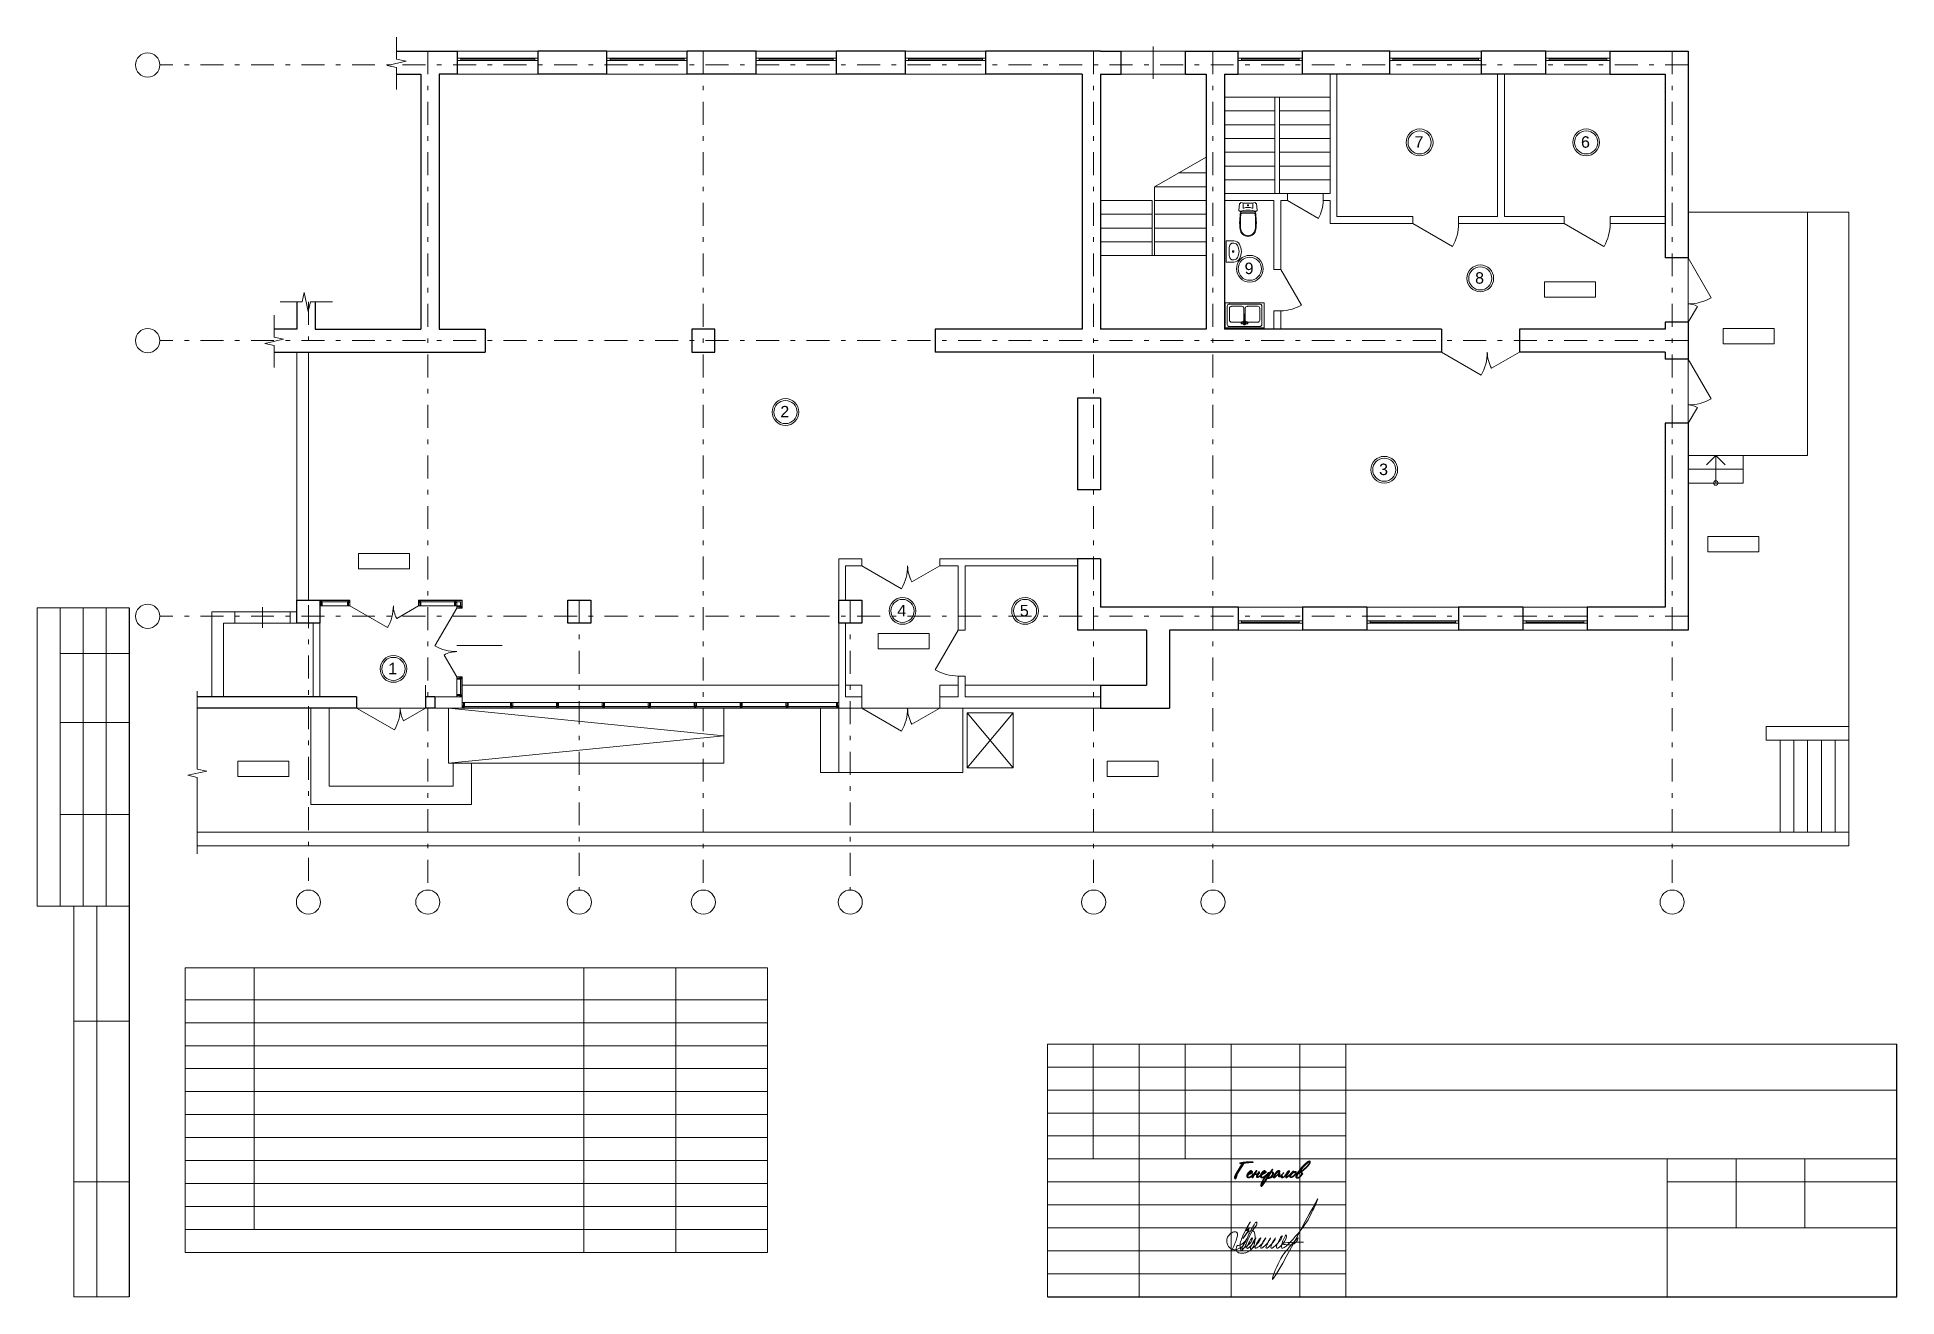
# Model space of a CAD drawing. Header units: metres. Extents: x 0 to 40.5, y 0.5 to 27.9.
import ezdxf
from ezdxf.enums import TextEntityAlignment as Align

# ---------------------------------------------------------------- set-up
doc = ezdxf.new("R2010")
doc.units = ezdxf.units.M
doc.header["$MEASUREMENT"] = 0
doc.linetypes.add('( Dashdot )', pattern=[1.001, 0.5, -0.25, 0.001, -0.25])
doc.layers.add('Level 63', color=7, linetype='Continuous', lineweight=0)
doc.styles.add('Style-Arial', font='arial.ttf')

# ---------------------------------------------------------------- blocks, each defined once
blk = doc.blocks.new('*U8')
at = {"linetype": 'Continuous', "lineweight": 0}
h = blk.add_hatch(color=5, dxfattribs=at)
edge = h.paths.add_edge_path()
edge.add_spline(control_points=[(-0.528, 0.199), (-0.508, 0.201), (-0.488, 0.203), (-0.468, 0.205), (-0.447, 0.207), (-0.426, 0.209), (-0.406, 0.21), (-0.386, 0.212), (-0.367, 0.212)], knot_values=[0, 0, 0, 0.25, 0.25, 0.5, 0.5, 0.75, 0.75, 1, 1, 1], degree=2, periodic=0)
edge.add_line((-0.367, 0.212), (-0.362, 0.212))
edge.add_spline(control_points=[(-0.362, 0.212), (-0.358, 0.212), (-0.358, 0.213), (-0.358, 0.217), (-0.361, 0.219), (-0.364, 0.222), (-0.369, 0.223), (-0.374, 0.225), (-0.38, 0.225), (-0.385, 0.225), (-0.39, 0.225)], knot_values=[0, 0, 0, 0.2, 0.2, 0.4, 0.4, 0.6, 0.6, 0.8, 0.8, 1, 1, 1], degree=2, periodic=0)
edge.add_line((-0.39, 0.225), (-0.4, 0.225))
edge.add_spline(control_points=[(-0.4, 0.225), (-0.433, 0.225), (-0.466, 0.222), (-0.498, 0.219), (-0.53, 0.215)], knot_values=[0, 0, 0, 0.5, 0.5, 1, 1, 1], degree=2, periodic=0)
edge.add_line((-0.53, 0.215), (-0.539, 0.216))
edge.add_line((-0.539, 0.216), (-0.545, 0.213))
edge.add_spline(control_points=[(-0.545, 0.213), (-0.551, 0.212), (-0.558, 0.211), (-0.566, 0.21), (-0.573, 0.208), (-0.581, 0.207), (-0.588, 0.206), (-0.596, 0.204), (-0.602, 0.202), (-0.606, 0.201), (-0.606, 0.197), (-0.606, 0.192), (-0.604, 0.191), (-0.602, 0.189), (-0.598, 0.189), (-0.588, 0.189), (-0.578, 0.191), (-0.568, 0.193), (-0.559, 0.194)], knot_values=[0, 0, 0, 0.111111, 0.111111, 0.222222, 0.222222, 0.333333, 0.333333, 0.444444, 0.444444, 0.555556, 0.555556, 0.666667, 0.666667, 0.777778, 0.777778, 0.888889, 0.888889, 1, 1, 1], degree=2, periodic=0)
edge.add_spline(control_points=[(-0.559, 0.194), (-0.564, 0.187), (-0.575, 0.171), (-0.585, 0.154), (-0.598, 0.134), (-0.611, 0.114), (-0.624, 0.093), (-0.637, 0.071), (-0.648, 0.054), (-0.66, 0.034), (-0.671, 0.014), (-0.682, -0.006), (-0.69, -0.023), (-0.699, -0.041), (-0.703, -0.054), (-0.708, -0.067), (-0.707, -0.072), (-0.707, -0.075), (-0.705, -0.079), (-0.703, -0.083), (-0.7, -0.087), (-0.697, -0.091), (-0.694, -0.093), (-0.691, -0.096), (-0.688, -0.096), (-0.685, -0.095), (-0.68, -0.086), (-0.676, -0.077), (-0.671, -0.066), (-0.666, -0.054), (-0.662, -0.044), (-0.658, -0.034), (-0.657, -0.032)], knot_values=[0, 0, 0, 0.0625, 0.0625, 0.125, 0.125, 0.1875, 0.1875, 0.25, 0.25, 0.3125, 0.3125, 0.375, 0.375, 0.4375, 0.4375, 0.5, 0.5, 0.5625, 0.5625, 0.625, 0.625, 0.6875, 0.6875, 0.75, 0.75, 0.8125, 0.8125, 0.875, 0.875, 0.9375, 0.9375, 1, 1, 1], degree=2, periodic=0)
edge.add_spline(control_points=[(-0.657, -0.032), (-0.657, -0.029), (-0.66, -0.03)], knot_values=[0, 0, 0, 1, 1, 1], degree=2, periodic=0)
edge.add_spline(control_points=[(-0.66, -0.03), (-0.661, -0.031), (-0.664, -0.034), (-0.666, -0.037), (-0.669, -0.041), (-0.672, -0.045), (-0.675, -0.049), (-0.677, -0.052), (-0.678, -0.053)], knot_values=[0, 0, 0, 0.25, 0.25, 0.5, 0.5, 0.75, 0.75, 1, 1, 1], degree=2, periodic=0)
edge.add_line((-0.678, -0.053), (-0.679, -0.053))
edge.add_spline(control_points=[(-0.679, -0.053), (-0.679, -0.052), (-0.675, -0.043), (-0.67, -0.034), (-0.662, -0.019), (-0.653, -0.004), (-0.64, 0.016), (-0.628, 0.036), (-0.612, 0.061)], knot_values=[0, 0, 0, 0.25, 0.25, 0.5, 0.5, 0.75, 0.75, 1, 1, 1], degree=2, periodic=0)
edge.add_spline(control_points=[(-0.612, 0.061), (-0.598, 0.083), (-0.584, 0.105), (-0.57, 0.126), (-0.556, 0.149), (-0.549, 0.161), (-0.54, 0.173), (-0.532, 0.186), (-0.528, 0.199)], knot_values=[0, 0, 0, 0.25, 0.25, 0.5, 0.5, 0.75, 0.75, 1, 1, 1], degree=2, periodic=0)
h = blk.add_hatch(color=5, dxfattribs=at)
edge = h.paths.add_edge_path()
edge.add_line((-0.354, -0.017), (-0.356, -0.017))
edge.add_spline(control_points=[(-0.356, -0.017), (-0.361, -0.018), (-0.365, -0.018)], knot_values=[0, 0, 0, 1, 1, 1], degree=2, periodic=0)
edge.add_spline(control_points=[(-0.365, -0.018), (-0.371, -0.023), (-0.377, -0.029), (-0.385, -0.036), (-0.394, -0.042), (-0.402, -0.048), (-0.411, -0.053), (-0.419, -0.058), (-0.427, -0.061), (-0.434, -0.064), (-0.441, -0.064), (-0.447, -0.064), (-0.451, -0.059), (-0.455, -0.055), (-0.455, -0.047), (-0.455, -0.04), (-0.452, -0.031), (-0.449, -0.023), (-0.445, -0.015)], knot_values=[0, 0, 0, 0.047522, 0.047522, 0.166582, 0.166582, 0.285641, 0.285641, 0.404701, 0.404701, 0.523761, 0.523761, 0.642821, 0.642821, 0.76188, 0.76188, 0.88094, 0.88094, 1, 1, 1], degree=2, periodic=0)
edge.add_spline(control_points=[(-0.445, -0.015), (-0.436, -0.012), (-0.422, -0.007), (-0.409, -0.001), (-0.397, 0.006), (-0.385, 0.013), (-0.376, 0.021), (-0.367, 0.029), (-0.367, 0.036), (-0.367, 0.042), (-0.372, 0.045), (-0.378, 0.048), (-0.381, 0.05), (-0.385, 0.053), (-0.389, 0.056), (-0.392, 0.06), (-0.398, 0.06), (-0.406, 0.06), (-0.419, 0.051), (-0.432, 0.042), (-0.444, 0.028), (-0.457, 0.013), (-0.466, -0.005), (-0.475, -0.023), (-0.475, -0.042), (-0.475, -0.058), (-0.466, -0.067), (-0.457, -0.075), (-0.443, -0.075), (-0.434, -0.075), (-0.425, -0.072), (-0.416, -0.068), (-0.406, -0.063), (-0.397, -0.057), (-0.387, -0.049), (-0.378, -0.042), (-0.368, -0.034), (-0.364, -0.03), (-0.361, -0.027)], knot_values=[0, 0, 0, 0.054871, 0.054871, 0.109741, 0.109741, 0.164612, 0.164612, 0.219482, 0.219482, 0.274353, 0.274353, 0.329223, 0.329223, 0.384094, 0.384094, 0.438964, 0.438964, 0.493835, 0.493835, 0.548705, 0.548705, 0.603576, 0.603576, 0.658446, 0.658446, 0.713317, 0.713317, 0.768187, 0.768187, 0.823058, 0.823058, 0.877928, 0.877928, 0.932799, 0.932799, 0.987669, 0.987669, 1, 1, 1], degree=2, periodic=0)
edge.add_spline(control_points=[(-0.361, -0.027), (-0.357, -0.022), (-0.354, -0.017)], knot_values=[0, 0, 0, 1, 1, 1], degree=2, periodic=0)
edge = h.paths.add_edge_path(flags=16)
edge.add_spline(control_points=[(-0.434, 0.003), (-0.429, 0.011), (-0.423, 0.018), (-0.417, 0.024), (-0.412, 0.029), (-0.406, 0.034), (-0.401, 0.037), (-0.395, 0.04), (-0.392, 0.04), (-0.386, 0.04), (-0.384, 0.038), (-0.382, 0.036), (-0.382, 0.034)], knot_values=[0, 0, 0, 0.166667, 0.166667, 0.333333, 0.333333, 0.5, 0.5, 0.666667, 0.666667, 0.833333, 0.833333, 1, 1, 1], degree=2, periodic=0)
edge.add_spline(control_points=[(-0.382, 0.034), (-0.382, 0.032), (-0.387, 0.027), (-0.393, 0.023), (-0.4, 0.018), (-0.408, 0.013), (-0.417, 0.009), (-0.427, 0.005), (-0.434, 0.003)], knot_values=[0, 0, 0, 0.25, 0.25, 0.5, 0.5, 0.75, 0.75, 1, 1, 1], degree=2, periodic=0)
h = blk.add_hatch(color=5, dxfattribs=at)
edge = h.paths.add_edge_path()
edge.add_spline(control_points=[(-0.221, -0.028), (-0.224, -0.031), (-0.23, -0.035), (-0.237, -0.04), (-0.245, -0.046), (-0.253, -0.051), (-0.26, -0.055), (-0.268, -0.058), (-0.273, -0.058), (-0.276, -0.058), (-0.277, -0.057), (-0.278, -0.055), (-0.278, -0.053)], knot_values=[0, 0, 0, 0.154355, 0.154355, 0.323484, 0.323484, 0.492613, 0.492613, 0.661742, 0.661742, 0.830871, 0.830871, 1, 1, 1], degree=2, periodic=0)
edge.add_spline(control_points=[(-0.278, -0.053), (-0.279, -0.048), (-0.275, -0.04), (-0.27, -0.032), (-0.265, -0.024), (-0.263, -0.021), (-0.259, -0.015), (-0.255, -0.009), (-0.251, -0.004), (-0.247, 0.001), (-0.243, 0.006), (-0.24, 0.01), (-0.239, 0.011)], knot_values=[0, 0, 0, 0.166667, 0.166667, 0.333333, 0.333333, 0.5, 0.5, 0.666667, 0.666667, 0.833333, 0.833333, 1, 1, 1], degree=2, periodic=0)
edge.add_spline(control_points=[(-0.239, 0.011), (-0.237, 0.014), (-0.237, 0.02), (-0.237, 0.027), (-0.237, 0.03), (-0.237, 0.033), (-0.241, 0.035), (-0.245, 0.038), (-0.249, 0.038), (-0.253, 0.038), (-0.256, 0.036), (-0.259, 0.034), (-0.262, 0.031), (-0.264, 0.028), (-0.265, 0.025), (-0.266, 0.022), (-0.266, 0.02)], knot_values=[0, 0, 0, 0.125, 0.125, 0.25, 0.25, 0.375, 0.375, 0.5, 0.5, 0.625, 0.625, 0.75, 0.75, 0.875, 0.875, 1, 1, 1], degree=2, periodic=0)
edge.add_spline(control_points=[(-0.266, 0.02), (-0.266, 0.015), (-0.269, 0.011), (-0.27, 0.01), (-0.274, 0.002), (-0.277, -0.002), (-0.279, -0.006)], knot_values=[0, 0, 0, 0.333333, 0.333333, 0.666667, 0.666667, 1, 1, 1], degree=2, periodic=0)
edge.add_spline(control_points=[(-0.279, -0.006), (-0.283, -0.005), (-0.289, -0.004), (-0.296, -0.003), (-0.303, -0.003), (-0.311, -0.003), (-0.318, -0.003)], knot_values=[0, 0, 0, 0.333333, 0.333333, 0.666667, 0.666667, 1, 1, 1], degree=2, periodic=0)
edge.add_line((-0.318, -0.003), (-0.323, -0.003))
edge.add_line((-0.323, -0.003), (-0.306, 0.024))
edge.add_spline(control_points=[(-0.306, 0.024), (-0.298, 0.037), (-0.293, 0.046), (-0.288, 0.054), (-0.288, 0.055)], knot_values=[0, 0, 0, 0.5, 0.5, 1, 1, 1], degree=2, periodic=0)
edge.add_spline(control_points=[(-0.288, 0.055), (-0.288, 0.057), (-0.291, 0.06), (-0.294, 0.063), (-0.297, 0.063), (-0.299, 0.063), (-0.306, 0.054), (-0.313, 0.045), (-0.322, 0.031), (-0.325, 0.027), (-0.328, 0.022)], knot_values=[0, 0, 0, 0.23155, 0.23155, 0.4631, 0.4631, 0.69465, 0.69465, 0.9262, 0.9262, 1, 1, 1], degree=2, periodic=0)
edge.add_line((-0.328, 0.022), (-0.328, 0.022))
edge.add_spline(control_points=[(-0.328, 0.022), (-0.324, 0.022), (-0.323, 0.019), (-0.322, 0.015), (-0.324, 0.012)], knot_values=[0, 0, 0, 0.5, 0.5, 1, 1, 1], degree=2, periodic=0)
edge.add_spline(control_points=[(-0.324, 0.012), (-0.329, 0.006), (-0.34, -0.006), (-0.348, -0.015), (-0.361, -0.027)], knot_values=[0, 0, 0, 0.563292, 0.563292, 1, 1, 1], degree=2, periodic=0)
edge.add_spline(control_points=[(-0.361, -0.027), (-0.361, -0.028), (-0.362, -0.029), (-0.371, -0.042), (-0.376, -0.052), (-0.382, -0.062), (-0.382, -0.064), (-0.382, -0.065), (-0.379, -0.067), (-0.377, -0.069), (-0.374, -0.071), (-0.372, -0.073), (-0.369, -0.074), (-0.367, -0.075), (-0.366, -0.075)], knot_values=[0, 0, 0, 0.024641, 0.024641, 0.187201, 0.187201, 0.349761, 0.349761, 0.512321, 0.512321, 0.67488, 0.67488, 0.83744, 0.83744, 1, 1, 1], degree=2, periodic=0)
edge.add_spline(control_points=[(-0.366, -0.075), (-0.364, -0.071), (-0.357, -0.06), (-0.35, -0.048), (-0.342, -0.034), (-0.336, -0.024), (-0.329, -0.013)], knot_values=[0, 0, 0, 0.333333, 0.333333, 0.666667, 0.666667, 1, 1, 1], degree=2, periodic=0)
edge.add_spline(control_points=[(-0.329, -0.013), (-0.326, -0.013), (-0.322, -0.013), (-0.314, -0.012), (-0.305, -0.012), (-0.296, -0.012), (-0.288, -0.013), (-0.286, -0.013), (-0.283, -0.014)], knot_values=[0, 0, 0, 0.25, 0.25, 0.5, 0.5, 0.75, 0.75, 1, 1, 1], degree=2, periodic=0)
edge.add_line((-0.283, -0.014), (-0.284, -0.015))
edge.add_spline(control_points=[(-0.284, -0.015), (-0.289, -0.025), (-0.292, -0.036), (-0.296, -0.047), (-0.295, -0.055), (-0.294, -0.064), (-0.289, -0.067), (-0.284, -0.07), (-0.278, -0.07), (-0.269, -0.07), (-0.26, -0.065), (-0.251, -0.06), (-0.245, -0.056), (-0.241, -0.054), (-0.237, -0.05), (-0.233, -0.047), (-0.228, -0.043), (-0.225, -0.04), (-0.223, -0.038)], knot_values=[0, 0, 0, 0.113755, 0.113755, 0.227509, 0.227509, 0.341264, 0.341264, 0.455018, 0.455018, 0.568773, 0.568773, 0.682527, 0.682527, 0.796282, 0.796282, 0.910037, 0.910037, 1, 1, 1], degree=2, periodic=0)
edge.add_spline(control_points=[(-0.223, -0.038), (-0.222, -0.033), (-0.221, -0.028)], knot_values=[0, 0, 0, 1, 1, 1], degree=2, periodic=0)
h = blk.add_hatch(color=5, dxfattribs=at)
edge = h.paths.add_edge_path()
edge.add_spline(control_points=[(-0.328, 0.022), (-0.33, 0.019), (-0.333, 0.015)], knot_values=[0, 0, 0, 1, 1, 1], degree=2, periodic=0)
edge.add_spline(control_points=[(-0.333, 0.015), (-0.338, 0.009), (-0.342, 0.002), (-0.344, -0.001), (-0.347, -0.005)], knot_values=[0, 0, 0, 0.299722, 0.299722, 1, 1, 1], degree=2, periodic=0)
edge.add_spline(control_points=[(-0.347, -0.005), (-0.35, -0.005), (-0.353, -0.006)], knot_values=[0, 0, 0, 1, 1, 1], degree=2, periodic=0)
edge.add_spline(control_points=[(-0.353, -0.006), (-0.359, -0.012), (-0.365, -0.018)], knot_values=[0, 0, 0, 1, 1, 1], degree=2, periodic=0)
edge.add_spline(control_points=[(-0.365, -0.018), (-0.361, -0.018), (-0.356, -0.017)], knot_values=[0, 0, 0, 1, 1, 1], degree=2, periodic=0)
edge.add_line((-0.356, -0.017), (-0.354, -0.017))
edge.add_spline(control_points=[(-0.354, -0.017), (-0.357, -0.022), (-0.361, -0.027)], knot_values=[0, 0, 0, 1, 1, 1], degree=2, periodic=0)
edge.add_spline(control_points=[(-0.361, -0.027), (-0.348, -0.015), (-0.34, -0.006)], knot_values=[0, 0, 0, 1, 1, 1], degree=2, periodic=0)
edge.add_line((-0.34, -0.006), (-0.34, -0.006))
edge.add_spline(control_points=[(-0.34, -0.006), (-0.329, 0.006), (-0.324, 0.012)], knot_values=[0, 0, 0, 1, 1, 1], degree=2, periodic=0)
edge.add_spline(control_points=[(-0.324, 0.012), (-0.322, 0.015), (-0.323, 0.019), (-0.324, 0.022), (-0.328, 0.022)], knot_values=[0, 0, 0, 0.5, 0.5, 1, 1, 1], degree=2, periodic=0)
h = blk.add_hatch(color=5, dxfattribs=at)
edge = h.paths.add_edge_path()
edge.add_spline(control_points=[(-0.333, 0.015), (-0.339, 0.008), (-0.348, -0.001), (-0.35, -0.003), (-0.353, -0.006)], knot_values=[0, 0, 0, 0.787625, 0.787625, 1, 1, 1], degree=2, periodic=0)
edge.add_spline(control_points=[(-0.353, -0.006), (-0.35, -0.005), (-0.347, -0.005)], knot_values=[0, 0, 0, 1, 1, 1], degree=2, periodic=0)
edge.add_spline(control_points=[(-0.347, -0.005), (-0.344, -0.001), (-0.342, 0.002)], knot_values=[0, 0, 0, 1, 1, 1], degree=2, periodic=0)
edge.add_line((-0.342, 0.002), (-0.342, 0.002))
edge.add_spline(control_points=[(-0.342, 0.002), (-0.338, 0.009), (-0.333, 0.015)], knot_values=[0, 0, 0, 1, 1, 1], degree=2, periodic=0)
h = blk.add_hatch(color=5, dxfattribs=at)
edge = h.paths.add_edge_path()
edge.add_spline(control_points=[(-0.071, 0.013), (-0.07, 0.016), (-0.07, 0.019), (-0.071, 0.022), (-0.075, 0.022)], knot_values=[0, 0, 0, 0.480917, 0.480917, 1, 1, 1], degree=2, periodic=0)
edge.add_spline(control_points=[(-0.075, 0.022), (-0.082, 0.013), (-0.095, -0.001), (-0.108, -0.015), (-0.124, -0.029), (-0.132, -0.036), (-0.141, -0.042), (-0.149, -0.048), (-0.158, -0.053), (-0.166, -0.058), (-0.174, -0.061), (-0.182, -0.064), (-0.188, -0.064), (-0.194, -0.064), (-0.198, -0.059), (-0.202, -0.055), (-0.202, -0.047), (-0.202, -0.04), (-0.199, -0.031), (-0.196, -0.023), (-0.192, -0.015)], knot_values=[0, 0, 0, 0.1, 0.1, 0.2, 0.2, 0.3, 0.3, 0.4, 0.4, 0.5, 0.5, 0.6, 0.6, 0.7, 0.7, 0.8, 0.8, 0.9, 0.9, 1, 1, 1], degree=2, periodic=0)
edge.add_spline(control_points=[(-0.192, -0.015), (-0.183, -0.012), (-0.169, -0.007), (-0.156, -0.001), (-0.144, 0.006), (-0.132, 0.013), (-0.123, 0.021), (-0.114, 0.029), (-0.114, 0.036), (-0.114, 0.042), (-0.12, 0.045), (-0.125, 0.048), (-0.128, 0.05), (-0.132, 0.053), (-0.136, 0.056), (-0.139, 0.06), (-0.145, 0.06), (-0.153, 0.06), (-0.166, 0.051), (-0.179, 0.042), (-0.192, 0.028), (-0.204, 0.013), (-0.213, -0.005), (-0.219, -0.016), (-0.221, -0.027)], knot_values=[0, 0, 0, 0.086156, 0.086156, 0.172312, 0.172312, 0.258468, 0.258468, 0.344624, 0.344624, 0.430779, 0.430779, 0.516935, 0.516935, 0.603091, 0.603091, 0.689247, 0.689247, 0.775403, 0.775403, 0.861559, 0.861559, 0.947715, 0.947715, 1, 1, 1], degree=2, periodic=0)
edge.add_line((-0.221, -0.027), (-0.221, -0.027))
edge.add_spline(control_points=[(-0.221, -0.027), (-0.218, -0.027), (-0.217, -0.032)], knot_values=[0, 0, 0, 1, 1, 1], degree=2, periodic=0)
edge.add_line((-0.217, -0.032), (-0.221, -0.036))
edge.add_spline(control_points=[(-0.221, -0.036), (-0.222, -0.037), (-0.223, -0.038)], knot_values=[0, 0, 0, 1, 1, 1], degree=2, periodic=0)
edge.add_spline(control_points=[(-0.223, -0.038), (-0.223, -0.04), (-0.223, -0.042), (-0.223, -0.058), (-0.213, -0.067), (-0.204, -0.075), (-0.19, -0.075), (-0.182, -0.075), (-0.172, -0.072), (-0.163, -0.068), (-0.153, -0.063), (-0.144, -0.057), (-0.134, -0.049), (-0.129, -0.045), (-0.123, -0.04)], knot_values=[0, 0, 0, 0.018213, 0.018213, 0.193372, 0.193372, 0.368531, 0.368531, 0.54369, 0.54369, 0.718849, 0.718849, 0.894009, 0.894009, 1, 1, 1], degree=2, periodic=0)
edge.add_spline(control_points=[(-0.123, -0.04), (-0.12, -0.036), (-0.117, -0.032), (-0.097, -0.009), (-0.077, 0.008), (-0.074, 0.01), (-0.071, 0.013)], knot_values=[0, 0, 0, 0.126896, 0.126896, 0.89826, 0.89826, 1, 1, 1], degree=2, periodic=0)
edge = h.paths.add_edge_path(flags=16)
edge.add_spline(control_points=[(-0.181, 0.003), (-0.176, 0.011), (-0.17, 0.018), (-0.165, 0.024), (-0.159, 0.029), (-0.153, 0.034), (-0.148, 0.037), (-0.143, 0.04), (-0.139, 0.04), (-0.133, 0.04), (-0.131, 0.038), (-0.129, 0.036), (-0.129, 0.034)], knot_values=[0, 0, 0, 0.166667, 0.166667, 0.333333, 0.333333, 0.5, 0.5, 0.666667, 0.666667, 0.833333, 0.833333, 1, 1, 1], degree=2, periodic=0)
edge.add_spline(control_points=[(-0.129, 0.034), (-0.129, 0.032), (-0.134, 0.027), (-0.14, 0.023), (-0.148, 0.018), (-0.155, 0.013), (-0.165, 0.009), (-0.174, 0.005), (-0.181, 0.003)], knot_values=[0, 0, 0, 0.25, 0.25, 0.5, 0.5, 0.75, 0.75, 1, 1, 1], degree=2, periodic=0)
h = blk.add_hatch(color=5, dxfattribs=at)
edge = h.paths.add_edge_path()
edge.add_line((-0.187, -0.2), (-0.169, -0.2))
edge.add_spline(control_points=[(-0.169, -0.2), (-0.165, -0.194), (-0.159, -0.186), (-0.143, -0.163), (-0.125, -0.136), (-0.107, -0.108), (-0.091, -0.084)], knot_values=[0, 0, 0, 0.141373, 0.141373, 0.570687, 0.570687, 1, 1, 1], degree=2, periodic=0)
edge.add_spline(control_points=[(-0.091, -0.084), (-0.086, -0.085), (-0.08, -0.085)], knot_values=[0, 0, 0, 1, 1, 1], degree=2, periodic=0)
edge.add_line((-0.08, -0.085), (-0.069, -0.085))
edge.add_spline(control_points=[(-0.069, -0.085), (-0.057, -0.085), (-0.043, -0.08), (-0.028, -0.075), (-0.016, -0.069), (-0.004, -0.063), (0.005, -0.057), (0.014, -0.051), (0.016, -0.05)], knot_values=[0, 0, 0, 0.25, 0.25, 0.5, 0.5, 0.75, 0.75, 1, 1, 1], degree=2, periodic=0)
edge.add_spline(control_points=[(0.016, -0.05), (0.019, -0.047), (0.019, -0.045), (0.019, -0.042), (0.017, -0.042), (0.016, -0.042), (0.014, -0.044)], knot_values=[0, 0, 0, 0.333333, 0.333333, 0.666667, 0.666667, 1, 1, 1], degree=2, periodic=0)
edge.add_spline(control_points=[(0.014, -0.044), (0.012, -0.045), (0.009, -0.046), (0.005, -0.048), (0.001, -0.049), (-0.003, -0.051), (-0.007, -0.052), (-0.01, -0.054), (-0.012, -0.055)], knot_values=[0, 0, 0, 0.25, 0.25, 0.5, 0.5, 0.75, 0.75, 1, 1, 1], degree=2, periodic=0)
edge.add_line((-0.012, -0.055), (-0.013, -0.052))
edge.add_spline(control_points=[(-0.013, -0.052), (-0.011, -0.051), (-0.005, -0.045), (0.001, -0.038), (0.006, -0.029), (0.012, -0.02), (0.017, -0.01), (0.021, 0), (0.021, 0.008)], knot_values=[0, 0, 0, 0.25, 0.25, 0.5, 0.5, 0.75, 0.75, 1, 1, 1], degree=2, periodic=0)
edge.add_spline(control_points=[(0.021, 0.008), (0.021, 0.04), (-0.012, 0.04), (-0.013, 0.04), (-0.013, 0.039), (-0.014, 0.039), (-0.014, 0.039)], knot_values=[0, 0, 0, 0.333333, 0.333333, 0.666667, 0.666667, 1, 1, 1], degree=2, periodic=0)
edge.add_spline(control_points=[(-0.014, 0.039), (-0.004, 0.057), (0.002, 0.068), (0.008, 0.079), (0.008, 0.082), (0.008, 0.084), (0.005, 0.084), (0.001, 0.084), (-0.002, 0.081), (-0.006, 0.077), (-0.009, 0.073), (-0.011, 0.071), (-0.019, 0.06), (-0.026, 0.049), (-0.037, 0.034)], knot_values=[0, 0, 0, 0.142857, 0.142857, 0.285714, 0.285714, 0.428571, 0.428571, 0.571429, 0.571429, 0.714286, 0.714286, 0.857143, 0.857143, 1, 1, 1], degree=2, periodic=0)
edge.add_spline(control_points=[(-0.037, 0.034), (-0.054, 0.027), (-0.071, 0.013)], knot_values=[0, 0, 0, 1, 1, 1], degree=2, periodic=0)
edge.add_line((-0.071, 0.013), (-0.071, 0.012))
edge.add_spline(control_points=[(-0.071, 0.012), (-0.076, 0.006), (-0.087, -0.006), (-0.098, -0.018), (-0.116, -0.034), (-0.119, -0.037), (-0.123, -0.04)], knot_values=[0, 0, 0, 0.417557, 0.417557, 0.835113, 0.835113, 1, 1, 1], degree=2, periodic=0)
edge.add_spline(control_points=[(-0.123, -0.04), (-0.139, -0.059), (-0.154, -0.081), (-0.171, -0.108), (-0.184, -0.133), (-0.198, -0.158), (-0.205, -0.18), (-0.209, -0.191), (-0.211, -0.2)], knot_values=[0, 0, 0, 0.251666, 0.251666, 0.552886, 0.552886, 0.854105, 0.854105, 1, 1, 1], degree=2, periodic=0)
edge.add_line((-0.211, -0.2), (-0.202, -0.2))
edge.add_spline(control_points=[(-0.202, -0.2), (-0.2, -0.193), (-0.196, -0.182), (-0.19, -0.164), (-0.178, -0.142), (-0.166, -0.119), (-0.15, -0.095), (-0.135, -0.07), (-0.117, -0.048), (-0.1, -0.026), (-0.081, -0.007), (-0.063, 0.011), (-0.046, 0.021)], knot_values=[0, 0, 0, 0.100007, 0.100007, 0.280006, 0.280006, 0.460004, 0.460004, 0.640003, 0.640003, 0.820001, 0.820001, 1, 1, 1], degree=2, periodic=0)
edge.add_spline(control_points=[(-0.046, 0.021), (-0.059, 0.001), (-0.075, -0.023), (-0.09, -0.047), (-0.105, -0.07), (-0.115, -0.086), (-0.126, -0.104), (-0.137, -0.121), (-0.147, -0.138), (-0.158, -0.154), (-0.167, -0.169), (-0.177, -0.184), (-0.184, -0.195), (-0.186, -0.198), (-0.187, -0.2)], knot_values=[0, 0, 0, 0.160543, 0.160543, 0.321085, 0.321085, 0.481628, 0.481628, 0.642171, 0.642171, 0.802713, 0.802713, 0.963256, 0.963256, 1, 1, 1], degree=2, periodic=0)
edge = h.paths.add_edge_path(flags=16)
edge.add_spline(control_points=[(-0.083, -0.072), (-0.082, -0.07), (-0.081, -0.068), (-0.08, -0.067), (-0.079, -0.065), (-0.063, -0.04), (-0.047, -0.015), (-0.032, 0.01), (-0.019, 0.031)], knot_values=[0, 0, 0, 0.25, 0.25, 0.5, 0.5, 0.75, 0.75, 1, 1, 1], degree=2, periodic=0)
edge.add_spline(control_points=[(-0.019, 0.031), (-0.018, 0.031), (-0.014, 0.031), (-0.006, 0.031), (0, 0.026), (0.006, 0.021), (0.006, 0.011)], knot_values=[0, 0, 0, 0.333333, 0.333333, 0.666667, 0.666667, 1, 1, 1], degree=2, periodic=0)
edge.add_spline(control_points=[(0.006, 0.011), (0.006, -0.002), (0, -0.014), (-0.005, -0.026), (-0.013, -0.036), (-0.02, -0.045), (-0.027, -0.052), (-0.035, -0.058), (-0.039, -0.06), (-0.041, -0.062), (-0.047, -0.064), (-0.053, -0.065), (-0.059, -0.067), (-0.065, -0.069), (-0.072, -0.07), (-0.078, -0.071), (-0.083, -0.072)], knot_values=[0, 0, 0, 0.125, 0.125, 0.25, 0.25, 0.375, 0.375, 0.5, 0.5, 0.625, 0.625, 0.75, 0.75, 0.875, 0.875, 1, 1, 1], degree=2, periodic=0)
h = blk.add_hatch(color=5, dxfattribs=at)
edge = h.paths.add_edge_path()
edge.add_spline(control_points=[(0.21, 0.02), (0.209, 0.018), (0.205, 0.014), (0.202, 0.01), (0.196, 0.005), (0.191, -0.001), (0.185, -0.007), (0.179, -0.013), (0.173, -0.019), (0.162, -0.029), (0.152, -0.037), (0.142, -0.045), (0.138, -0.045), (0.135, -0.045), (0.134, -0.043), (0.133, -0.04), (0.133, -0.037), (0.133, -0.033), (0.134, -0.028), (0.136, -0.023), (0.138, -0.018), (0.14, -0.012), (0.141, -0.007), (0.143, -0.002), (0.143, 0.001), (0.143, 0.007), (0.14, 0.009), (0.137, 0.012), (0.132, 0.012), (0.13, 0.012), (0.126, 0.01)], knot_values=[0, 0, 0, 0.066667, 0.066667, 0.133333, 0.133333, 0.2, 0.2, 0.266667, 0.266667, 0.333333, 0.333333, 0.4, 0.4, 0.466667, 0.466667, 0.533333, 0.533333, 0.6, 0.6, 0.666667, 0.666667, 0.733333, 0.733333, 0.8, 0.8, 0.866667, 0.866667, 0.933333, 0.933333, 1, 1, 1], degree=2, periodic=0)
edge.add_spline(control_points=[(0.126, 0.01), (0.129, 0.014), (0.132, 0.019), (0.134, 0.024), (0.136, 0.029), (0.139, 0.034), (0.14, 0.038), (0.141, 0.042), (0.141, 0.045), (0.141, 0.054), (0.136, 0.058), (0.131, 0.063), (0.123, 0.063), (0.113, 0.063), (0.102, 0.056), (0.091, 0.05), (0.08, 0.039), (0.069, 0.028), (0.059, 0.015), (0.049, 0.002), (0.041, -0.012), (0.033, -0.026), (0.028, -0.039), (0.024, -0.052), (0.024, -0.062), (0.024, -0.068), (0.026, -0.073), (0.029, -0.078), (0.033, -0.078), (0.036, -0.078), (0.042, -0.074), (0.048, -0.069), (0.055, -0.064), (0.062, -0.058), (0.069, -0.051), (0.077, -0.045), (0.082, -0.04), (0.087, -0.035), (0.093, -0.03), (0.099, -0.024), (0.105, -0.02), (0.11, -0.015), (0.114, -0.012), (0.118, -0.009), (0.118, -0.009), (0.119, -0.009), (0.119, -0.01), (0.12, -0.011), (0.12, -0.012)], knot_values=[0, 0, 0, 0.041667, 0.041667, 0.083333, 0.083333, 0.125, 0.125, 0.166667, 0.166667, 0.208333, 0.208333, 0.25, 0.25, 0.291667, 0.291667, 0.333333, 0.333333, 0.375, 0.375, 0.416667, 0.416667, 0.458333, 0.458333, 0.5, 0.5, 0.541667, 0.541667, 0.583333, 0.583333, 0.625, 0.625, 0.666667, 0.666667, 0.708333, 0.708333, 0.75, 0.75, 0.791667, 0.791667, 0.833333, 0.833333, 0.875, 0.875, 0.916667, 0.916667, 0.958333, 0.958333, 1, 1, 1], degree=2, periodic=0)
edge.add_spline(control_points=[(0.12, -0.012), (0.119, -0.013), (0.117, -0.021), (0.116, -0.028), (0.116, -0.034), (0.116, -0.044), (0.119, -0.051), (0.122, -0.058), (0.13, -0.058), (0.134, -0.058), (0.141, -0.055), (0.147, -0.052), (0.153, -0.047), (0.159, -0.042), (0.165, -0.037), (0.171, -0.032), (0.175, -0.028), (0.179, -0.024), (0.185, -0.018), (0.191, -0.012), (0.197, -0.006), (0.203, 0), (0.207, 0.005), (0.211, 0.01), (0.212, 0.011)], knot_values=[0, 0, 0, 0.083333, 0.083333, 0.166667, 0.166667, 0.25, 0.25, 0.333333, 0.333333, 0.416667, 0.416667, 0.5, 0.5, 0.583333, 0.583333, 0.666667, 0.666667, 0.75, 0.75, 0.833333, 0.833333, 0.916667, 0.916667, 1, 1, 1], degree=2, periodic=0)
edge.add_spline(control_points=[(0.212, 0.011), (0.214, 0.016), (0.213, 0.018), (0.211, 0.02), (0.21, 0.02)], knot_values=[0, 0, 0, 0.5, 0.5, 1, 1, 1], degree=2, periodic=0)
edge = h.paths.add_edge_path(flags=16)
edge.add_spline(control_points=[(0.114, 0.011), (0.112, 0.009), (0.11, 0.008), (0.109, 0.006), (0.109, 0.005), (0.109, 0.005), (0.111, 0.003), (0.113, 0.002), (0.116, 0.001)], knot_values=[0, 0, 0, 0.25, 0.25, 0.5, 0.5, 0.75, 0.75, 1, 1, 1], degree=2, periodic=0)
edge.add_spline(control_points=[(0.116, 0.001), (0.11, -0.004), (0.103, -0.01), (0.096, -0.017), (0.089, -0.023), (0.082, -0.029), (0.074, -0.036), (0.065, -0.044), (0.058, -0.05), (0.05, -0.056), (0.044, -0.06), (0.038, -0.064), (0.037, -0.064), (0.036, -0.064), (0.036, -0.06), (0.036, -0.054), (0.042, -0.042), (0.049, -0.03), (0.06, -0.015), (0.069, -0.003), (0.079, 0.008), (0.09, 0.02), (0.1, 0.029), (0.11, 0.038), (0.118, 0.043), (0.126, 0.049), (0.13, 0.049), (0.133, 0.049), (0.133, 0.045)], knot_values=[0, 0, 0, 0.071429, 0.071429, 0.142857, 0.142857, 0.214286, 0.214286, 0.285714, 0.285714, 0.357143, 0.357143, 0.428571, 0.428571, 0.5, 0.5, 0.571429, 0.571429, 0.642857, 0.642857, 0.714286, 0.714286, 0.785714, 0.785714, 0.857143, 0.857143, 0.928571, 0.928571, 1, 1, 1], degree=2, periodic=0)
edge.add_spline(control_points=[(0.133, 0.045), (0.133, 0.044), (0.13, 0.038), (0.128, 0.033), (0.124, 0.027), (0.121, 0.022), (0.118, 0.017), (0.114, 0.012), (0.114, 0.011)], knot_values=[0, 0, 0, 0.25, 0.25, 0.5, 0.5, 0.75, 0.75, 1, 1, 1], degree=2, periodic=0)
h = blk.add_hatch(color=5, dxfattribs=at)
edge = h.paths.add_edge_path()
edge.add_line((0.19, -0.045), (0.19, -0.043))
edge.add_spline(control_points=[(0.19, -0.043), (0.188, -0.039), (0.185, -0.038), (0.183, -0.037), (0.18, -0.037), (0.172, -0.038), (0.168, -0.044), (0.164, -0.05), (0.165, -0.057), (0.165, -0.063), (0.17, -0.069), (0.175, -0.074), (0.185, -0.074), (0.197, -0.074), (0.208, -0.067), (0.218, -0.061), (0.227, -0.052), (0.236, -0.043), (0.244, -0.033), (0.251, -0.022), (0.258, -0.012), (0.265, -0.002), (0.27, 0.006), (0.275, 0.014), (0.279, 0.018)], knot_values=[0, 0, 0, 0.083333, 0.083333, 0.166667, 0.166667, 0.25, 0.25, 0.333333, 0.333333, 0.416667, 0.416667, 0.5, 0.5, 0.583333, 0.583333, 0.666667, 0.666667, 0.75, 0.75, 0.833333, 0.833333, 0.916667, 0.916667, 1, 1, 1], degree=2, periodic=0)
edge.add_spline(control_points=[(0.279, 0.018), (0.278, 0.016), (0.273, 0.008), (0.268, -0.001), (0.262, -0.013), (0.257, -0.024), (0.253, -0.037), (0.249, -0.05), (0.25, -0.061)], knot_values=[0, 0, 0, 0.25, 0.25, 0.5, 0.5, 0.75, 0.75, 1, 1, 1], degree=2, periodic=0)
edge.add_spline(control_points=[(0.25, -0.061), (0.249, -0.071), (0.253, -0.073), (0.257, -0.076), (0.264, -0.074), (0.272, -0.072), (0.281, -0.065), (0.29, -0.059), (0.298, -0.051), (0.306, -0.043), (0.314, -0.035), (0.321, -0.027), (0.327, -0.021)], knot_values=[0, 0, 0, 0.166667, 0.166667, 0.333333, 0.333333, 0.5, 0.5, 0.666667, 0.666667, 0.833333, 0.833333, 1, 1, 1], degree=2, periodic=0)
edge.add_spline(control_points=[(0.327, -0.021), (0.328, -0.017), (0.326, -0.017), (0.325, -0.016), (0.323, -0.016)], knot_values=[0, 0, 0, 0.5, 0.5, 1, 1, 1], degree=2, periodic=0)
edge.add_spline(control_points=[(0.323, -0.016), (0.321, -0.019), (0.314, -0.026), (0.307, -0.033), (0.299, -0.04), (0.291, -0.047), (0.283, -0.053), (0.276, -0.059), (0.271, -0.06)], knot_values=[0, 0, 0, 0.25, 0.25, 0.5, 0.5, 0.75, 0.75, 1, 1, 1], degree=2, periodic=0)
edge.add_spline(control_points=[(0.271, -0.06), (0.266, -0.059), (0.267, -0.055)], knot_values=[0, 0, 0, 1, 1, 1], degree=2, periodic=0)
edge.add_spline(control_points=[(0.267, -0.055), (0.268, -0.041), (0.276, -0.026), (0.284, -0.012), (0.294, 0.001), (0.304, 0.014), (0.312, 0.025), (0.321, 0.036), (0.323, 0.044), (0.325, 0.05), (0.323, 0.052), (0.321, 0.053), (0.317, 0.054), (0.312, 0.054), (0.307, 0.054), (0.303, 0.055), (0.299, 0.053), (0.294, 0.051), (0.289, 0.046), (0.284, 0.041), (0.277, 0.031)], knot_values=[0, 0, 0, 0.1, 0.1, 0.2, 0.2, 0.3, 0.3, 0.4, 0.4, 0.5, 0.5, 0.6, 0.6, 0.7, 0.7, 0.8, 0.8, 0.9, 0.9, 1, 1, 1], degree=2, periodic=0)
edge.add_spline(control_points=[(0.277, 0.031), (0.268, 0.016), (0.258, -0.001), (0.247, -0.017), (0.237, -0.031), (0.227, -0.045), (0.218, -0.053), (0.208, -0.062), (0.198, -0.062), (0.193, -0.062), (0.19, -0.059), (0.188, -0.056), (0.19, -0.045)], knot_values=[0, 0, 0, 0.166667, 0.166667, 0.333333, 0.333333, 0.5, 0.5, 0.666667, 0.666667, 0.833333, 0.833333, 1, 1, 1], degree=2, periodic=0)
h = blk.add_hatch(color=5, dxfattribs=at)
edge = h.paths.add_edge_path()
edge.add_line((0.448, 0.019), (0.448, 0.021))
edge.add_spline(control_points=[(0.448, 0.021), (0.448, 0.034), (0.442, 0.04), (0.436, 0.046), (0.429, 0.046), (0.424, 0.046), (0.417, 0.044), (0.411, 0.042), (0.408, 0.042), (0.407, 0.042), (0.406, 0.044), (0.405, 0.045), (0.404, 0.047), (0.403, 0.049), (0.401, 0.05), (0.4, 0.052), (0.398, 0.052), (0.393, 0.052), (0.385, 0.047), (0.377, 0.042), (0.369, 0.034), (0.361, 0.026), (0.353, 0.016), (0.344, 0.006), (0.338, -0.004), (0.331, -0.014), (0.327, -0.024), (0.323, -0.034), (0.323, -0.042), (0.323, -0.055), (0.332, -0.062), (0.34, -0.068), (0.353, -0.068), (0.365, -0.068), (0.378, -0.061), (0.391, -0.053), (0.404, -0.043), (0.416, -0.032), (0.426, -0.019), (0.436, -0.007), (0.442, 0.003)], knot_values=[0, 0, 0, 0.05, 0.05, 0.1, 0.1, 0.15, 0.15, 0.2, 0.2, 0.25, 0.25, 0.3, 0.3, 0.35, 0.35, 0.4, 0.4, 0.45, 0.45, 0.5, 0.5, 0.55, 0.55, 0.6, 0.6, 0.65, 0.65, 0.7, 0.7, 0.75, 0.75, 0.8, 0.8, 0.85, 0.85, 0.9, 0.9, 0.95, 0.95, 1, 1, 1], degree=2, periodic=0)
edge.add_spline(control_points=[(0.442, 0.003), (0.444, 0.004), (0.447, 0.004), (0.449, 0.005), (0.45, 0.005), (0.455, 0.005), (0.452, 0.009)], knot_values=[0, 0, 0, 0.333333, 0.333333, 0.666667, 0.666667, 1, 1, 1], degree=2, periodic=0)
edge.add_spline(control_points=[(0.452, 0.009), (0.451, 0.009), (0.45, 0.012), (0.449, 0.015), (0.448, 0.019)], knot_values=[0, 0, 0, 0.5, 0.5, 1, 1, 1], degree=2, periodic=0)
edge = h.paths.add_edge_path(flags=16)
edge.add_spline(control_points=[(0.43, 0.009), (0.43, 0.005), (0.426, -0.001), (0.422, -0.007), (0.415, -0.014), (0.408, -0.022), (0.399, -0.03), (0.391, -0.038), (0.382, -0.044), (0.374, -0.051), (0.366, -0.055), (0.358, -0.059), (0.353, -0.059), (0.341, -0.059), (0.341, -0.048), (0.341, -0.042), (0.346, -0.033), (0.35, -0.024), (0.357, -0.015), (0.364, -0.006), (0.373, 0.003), (0.382, 0.012), (0.392, 0.019), (0.402, 0.026), (0.412, 0.031), (0.422, 0.035), (0.43, 0.035), (0.434, 0.035), (0.434, 0.033)], knot_values=[0, 0, 0, 0.071429, 0.071429, 0.142857, 0.142857, 0.214286, 0.214286, 0.285714, 0.285714, 0.357143, 0.357143, 0.428571, 0.428571, 0.5, 0.5, 0.571429, 0.571429, 0.642857, 0.642857, 0.714286, 0.714286, 0.785714, 0.785714, 0.857143, 0.857143, 0.928571, 0.928571, 1, 1, 1], degree=2, periodic=0)
edge.add_spline(control_points=[(0.434, 0.033), (0.434, 0.033), (0.43, 0.029), (0.426, 0.025), (0.426, 0.018), (0.426, 0.013), (0.428, 0.011), (0.429, 0.009), (0.43, 0.009)], knot_values=[0, 0, 0, 0.25, 0.25, 0.5, 0.5, 0.75, 0.75, 1, 1, 1], degree=2, periodic=0)
h = blk.add_hatch(color=5, dxfattribs=at)
edge = h.paths.add_edge_path()
edge.add_spline(control_points=[(0.558, -0.011), (0.561, -0.01), (0.563, -0.01), (0.565, -0.009), (0.567, -0.009)], knot_values=[0, 0, 0, 0.5, 0.5, 1, 1, 1], degree=2, periodic=0)
edge.add_spline(control_points=[(0.567, -0.009), (0.571, -0.008), (0.569, -0.005), (0.568, -0.004), (0.567, -0.002), (0.566, 0.001), (0.565, 0.004)], knot_values=[0, 0, 0, 0.333333, 0.333333, 0.666667, 0.666667, 1, 1, 1], degree=2, periodic=0)
edge.add_spline(control_points=[(0.565, 0.004), (0.565, 0.005), (0.565, 0.006), (0.565, 0.006), (0.565, 0.007), (0.565, 0.013), (0.563, 0.016), (0.56, 0.019), (0.553, 0.019), (0.547, 0.019), (0.545, 0.015), (0.543, 0.011), (0.543, 0.004), (0.543, -0.001), (0.544, -0.003), (0.545, -0.005), (0.546, -0.006)], knot_values=[0, 0, 0, 0.125, 0.125, 0.25, 0.25, 0.375, 0.375, 0.5, 0.5, 0.625, 0.625, 0.75, 0.75, 0.875, 0.875, 1, 1, 1], degree=2, periodic=0)
edge.add_spline(control_points=[(0.546, -0.006), (0.546, -0.009), (0.542, -0.015), (0.538, -0.021), (0.531, -0.029), (0.525, -0.036), (0.516, -0.044), (0.508, -0.052), (0.499, -0.059), (0.491, -0.065), (0.483, -0.069), (0.475, -0.073), (0.469, -0.073), (0.464, -0.073), (0.462, -0.07), (0.459, -0.067), (0.459, -0.062), (0.459, -0.057), (0.462, -0.047), (0.465, -0.038), (0.47, -0.028), (0.474, -0.018), (0.479, -0.009), (0.483, -0.001), (0.486, 0.003)], knot_values=[0, 0, 0, 0.083333, 0.083333, 0.166667, 0.166667, 0.25, 0.25, 0.333333, 0.333333, 0.416667, 0.416667, 0.5, 0.5, 0.583333, 0.583333, 0.666667, 0.666667, 0.75, 0.75, 0.833333, 0.833333, 0.916667, 0.916667, 1, 1, 1], degree=2, periodic=0)
edge.add_spline(control_points=[(0.486, 0.003), (0.497, 0.007), (0.513, 0.017), (0.53, 0.027), (0.548, 0.04), (0.566, 0.053), (0.585, 0.069), (0.605, 0.085), (0.623, 0.101), (0.641, 0.117), (0.656, 0.134), (0.672, 0.151), (0.683, 0.166), (0.695, 0.182), (0.701, 0.196), (0.708, 0.211), (0.708, 0.222)], knot_values=[0, 0, 0, 0.125, 0.125, 0.25, 0.25, 0.375, 0.375, 0.5, 0.5, 0.625, 0.625, 0.75, 0.75, 0.875, 0.875, 1, 1, 1], degree=2, periodic=0)
edge.add_spline(control_points=[(0.708, 0.222), (0.708, 0.23), (0.705, 0.235), (0.702, 0.239), (0.695, 0.239), (0.684, 0.239), (0.667, 0.229), (0.65, 0.219), (0.631, 0.202), (0.611, 0.186), (0.589, 0.163), (0.567, 0.141), (0.545, 0.117), (0.524, 0.092), (0.505, 0.067), (0.486, 0.041), (0.471, 0.018), (0.456, -0.005), (0.448, -0.024), (0.439, -0.043), (0.439, -0.055), (0.439, -0.068), (0.448, -0.075), (0.456, -0.082), (0.469, -0.082), (0.481, -0.082), (0.495, -0.075), (0.508, -0.068), (0.52, -0.057), (0.532, -0.046), (0.542, -0.034), (0.552, -0.021), (0.558, -0.011)], knot_values=[0, 0, 0, 0.0625, 0.0625, 0.125, 0.125, 0.1875, 0.1875, 0.25, 0.25, 0.3125, 0.3125, 0.375, 0.375, 0.4375, 0.4375, 0.5, 0.5, 0.5625, 0.5625, 0.625, 0.625, 0.6875, 0.6875, 0.75, 0.75, 0.8125, 0.8125, 0.875, 0.875, 0.9375, 0.9375, 1, 1, 1], degree=2, periodic=0)
edge = h.paths.add_edge_path(flags=16)
edge.add_spline(control_points=[(0.496, 0.018), (0.512, 0.041), (0.531, 0.065), (0.55, 0.088), (0.566, 0.108), (0.572, 0.115), (0.583, 0.127), (0.593, 0.138), (0.605, 0.15), (0.617, 0.162), (0.63, 0.174), (0.643, 0.187), (0.654, 0.196), (0.666, 0.206), (0.675, 0.212), (0.684, 0.218), (0.689, 0.218), (0.693, 0.218), (0.694, 0.217), (0.696, 0.216), (0.696, 0.211)], knot_values=[0, 0, 0, 0.1, 0.1, 0.2, 0.2, 0.3, 0.3, 0.4, 0.4, 0.5, 0.5, 0.6, 0.6, 0.7, 0.7, 0.8, 0.8, 0.9, 0.9, 1, 1, 1], degree=2, periodic=0)
edge.add_spline(control_points=[(0.696, 0.211), (0.696, 0.205), (0.689, 0.194), (0.683, 0.183), (0.671, 0.17), (0.659, 0.156), (0.645, 0.141), (0.63, 0.125), (0.613, 0.11), (0.595, 0.094), (0.578, 0.078), (0.56, 0.063), (0.544, 0.051), (0.529, 0.038), (0.516, 0.03), (0.503, 0.021), (0.496, 0.018)], knot_values=[0, 0, 0, 0.125, 0.125, 0.25, 0.25, 0.375, 0.375, 0.5, 0.5, 0.625, 0.625, 0.75, 0.75, 0.875, 0.875, 1, 1, 1], degree=2, periodic=0)
h = blk.add_hatch(color=5, dxfattribs=at)
edge = h.paths.add_edge_path()
edge.add_spline(control_points=[(-0.366, -0.007), (-0.368, -0.007), (-0.369, -0.005), (-0.37, -0.004), (-0.372, -0.003), (-0.376, -0.001), (-0.376, -0.008)], knot_values=[0, 0, 0, 0.333333, 0.333333, 0.666667, 0.666667, 1, 1, 1], degree=2, periodic=0)
edge.add_spline(control_points=[(-0.376, -0.008), (-0.377, -0.014), (-0.369, -0.017)], knot_values=[0, 0, 0, 1, 1, 1], degree=2, periodic=0)
edge.add_spline(control_points=[(-0.369, -0.017), (-0.367, -0.017), (-0.365, -0.018)], knot_values=[0, 0, 0, 1, 1, 1], degree=2, periodic=0)
edge.add_spline(control_points=[(-0.365, -0.018), (-0.359, -0.012), (-0.353, -0.006)], knot_values=[0, 0, 0, 1, 1, 1], degree=2, periodic=0)
edge.add_spline(control_points=[(-0.353, -0.006), (-0.354, -0.006), (-0.354, -0.006), (-0.364, -0.008), (-0.366, -0.007)], knot_values=[0, 0, 0, 0.193262, 0.193262, 1, 1, 1], degree=2, periodic=0)
h = blk.add_hatch(color=5, dxfattribs=at)
edge = h.paths.add_edge_path()
edge.add_spline(control_points=[(-0.223, -0.038), (-0.222, -0.037), (-0.221, -0.036)], knot_values=[0, 0, 0, 1, 1, 1], degree=2, periodic=0)
edge.add_line((-0.221, -0.036), (-0.217, -0.032))
edge.add_spline(control_points=[(-0.217, -0.032), (-0.218, -0.027), (-0.221, -0.027)], knot_values=[0, 0, 0, 1, 1, 1], degree=2, periodic=0)
edge.add_spline(control_points=[(-0.221, -0.027), (-0.221, -0.028), (-0.221, -0.028)], knot_values=[0, 0, 0, 1, 1, 1], degree=2, periodic=0)
edge.add_spline(control_points=[(-0.221, -0.028), (-0.222, -0.033), (-0.223, -0.038)], knot_values=[0, 0, 0, 1, 1, 1], degree=2, periodic=0)
h = blk.add_hatch(color=5, dxfattribs=at)
edge = h.paths.add_edge_path()
edge.add_line((-0.202, -0.2), (-0.211, -0.2))
edge.add_spline(control_points=[(-0.211, -0.2), (-0.213, -0.21), (-0.213, -0.218), (-0.213, -0.227), (-0.21, -0.233), (-0.206, -0.239), (-0.202, -0.239), (-0.199, -0.239), (-0.187, -0.224), (-0.179, -0.214), (-0.169, -0.2)], knot_values=[0, 0, 0, 0.123175, 0.123175, 0.362046, 0.362046, 0.600918, 0.600918, 0.839789, 0.839789, 1, 1, 1], degree=2, periodic=0)
edge.add_line((-0.169, -0.2), (-0.187, -0.2))
edge.add_spline(control_points=[(-0.187, -0.2), (-0.192, -0.208), (-0.196, -0.214), (-0.2, -0.22), (-0.201, -0.22), (-0.203, -0.22), (-0.203, -0.217), (-0.203, -0.215), (-0.203, -0.211), (-0.203, -0.207), (-0.202, -0.2)], knot_values=[0, 0, 0, 0.182925, 0.182925, 0.420144, 0.420144, 0.657362, 0.657362, 0.89458, 0.89458, 1, 1, 1], degree=2, periodic=0)
at = {"color": 5, "linetype": 'Continuous', "lineweight": 0, "flags": 128}
for points in [[(-0.545, 0.213), (-0.539, 0.216), (-0.53, 0.215)], [(-0.4, 0.225), (-0.39, 0.225)], [(-0.362, 0.212), (-0.367, 0.212)], [(-0.306, 0.024), (-0.323, -0.003), (-0.318, -0.003)], [(0.448, 0.021), (0.448, 0.019)], [(-0.679, -0.053), (-0.678, -0.053)], [(-0.354, -0.017), (-0.356, -0.017)], [(-0.284, -0.015), (-0.283, -0.014)], [(-0.217, -0.032), (-0.221, -0.036)], [(-0.013, -0.052), (-0.012, -0.055)], [(0.19, -0.043), (0.19, -0.045)]]:
    blk.add_lwpolyline(points, dxfattribs=at)
at = {"color": 5, "linetype": 'Continuous', "lineweight": 0}
for points, knots in [([(-0.678, -0.053), (-0.677, -0.052), (-0.675, -0.049), (-0.672, -0.045), (-0.669, -0.041), (-0.666, -0.037), (-0.664, -0.034), (-0.661, -0.031), (-0.66, -0.03), (-0.657, -0.029), (-0.657, -0.032), (-0.658, -0.034), (-0.662, -0.044), (-0.666, -0.054), (-0.671, -0.066), (-0.676, -0.077), (-0.68, -0.086), (-0.685, -0.095), (-0.688, -0.096), (-0.691, -0.096), (-0.694, -0.093), (-0.697, -0.091), (-0.7, -0.087), (-0.703, -0.083), (-0.705, -0.079), (-0.707, -0.075), (-0.707, -0.072), (-0.708, -0.067), (-0.703, -0.054), (-0.699, -0.041), (-0.69, -0.023), (-0.682, -0.006), (-0.671, 0.014), (-0.66, 0.034), (-0.648, 0.054), (-0.637, 0.071), (-0.624, 0.093), (-0.611, 0.114), (-0.598, 0.134), (-0.585, 0.154), (-0.575, 0.171), (-0.564, 0.187), (-0.559, 0.194), (-0.568, 0.193), (-0.578, 0.191), (-0.588, 0.189), (-0.598, 0.189), (-0.602, 0.189), (-0.604, 0.191), (-0.606, 0.192), (-0.606, 0.197), (-0.606, 0.201), (-0.602, 0.202), (-0.596, 0.204), (-0.588, 0.206), (-0.581, 0.207), (-0.573, 0.208), (-0.566, 0.21), (-0.558, 0.211), (-0.551, 0.212), (-0.545, 0.213)], [0, 0, 0, 0.033333, 0.033333, 0.066667, 0.066667, 0.1, 0.1, 0.133333, 0.133333, 0.166667, 0.166667, 0.2, 0.2, 0.233333, 0.233333, 0.266667, 0.266667, 0.3, 0.3, 0.333333, 0.333333, 0.366667, 0.366667, 0.4, 0.4, 0.433333, 0.433333, 0.466667, 0.466667, 0.5, 0.5, 0.533333, 0.533333, 0.566667, 0.566667, 0.6, 0.6, 0.633333, 0.633333, 0.666667, 0.666667, 0.7, 0.7, 0.733333, 0.733333, 0.766667, 0.766667, 0.8, 0.8, 0.833333, 0.833333, 0.866667, 0.866667, 0.9, 0.9, 0.933333, 0.933333, 0.966667, 0.966667, 1, 1, 1]), ([(-0.612, 0.061), (-0.628, 0.036), (-0.64, 0.016), (-0.653, -0.004), (-0.662, -0.019), (-0.67, -0.034), (-0.675, -0.043), (-0.679, -0.052), (-0.679, -0.053)], [0, 0, 0, 0.25, 0.25, 0.5, 0.5, 0.75, 0.75, 1, 1, 1]), ([(-0.367, 0.212), (-0.386, 0.212), (-0.406, 0.21), (-0.426, 0.209), (-0.447, 0.207), (-0.468, 0.205), (-0.488, 0.203), (-0.508, 0.201), (-0.528, 0.199), (-0.532, 0.186), (-0.54, 0.173), (-0.549, 0.161), (-0.556, 0.149), (-0.57, 0.126), (-0.584, 0.105), (-0.598, 0.083), (-0.612, 0.061)], [0, 0, 0, 0.125, 0.125, 0.25, 0.25, 0.375, 0.375, 0.5, 0.5, 0.625, 0.625, 0.75, 0.75, 0.875, 0.875, 1, 1, 1]), ([(-0.53, 0.215), (-0.498, 0.219), (-0.466, 0.222), (-0.433, 0.225), (-0.4, 0.225)], [0, 0, 0, 0.5, 0.5, 1, 1, 1]), ([(-0.324, 0.012), (-0.329, 0.006), (-0.34, -0.006), (-0.351, -0.018), (-0.368, -0.034), (-0.378, -0.042), (-0.387, -0.049), (-0.397, -0.057), (-0.406, -0.063), (-0.416, -0.068), (-0.425, -0.072), (-0.434, -0.075), (-0.443, -0.075), (-0.457, -0.075), (-0.466, -0.067), (-0.475, -0.058), (-0.475, -0.042), (-0.475, -0.023), (-0.466, -0.005), (-0.457, 0.013), (-0.444, 0.028), (-0.432, 0.042), (-0.419, 0.051), (-0.406, 0.06), (-0.398, 0.06), (-0.392, 0.06), (-0.389, 0.056), (-0.385, 0.053), (-0.381, 0.05), (-0.378, 0.048), (-0.372, 0.045), (-0.367, 0.042), (-0.367, 0.036), (-0.367, 0.029), (-0.376, 0.021), (-0.385, 0.013), (-0.397, 0.006), (-0.409, -0.001), (-0.422, -0.007), (-0.436, -0.012), (-0.445, -0.015), (-0.449, -0.023), (-0.452, -0.031), (-0.455, -0.04), (-0.455, -0.047), (-0.455, -0.055), (-0.451, -0.059), (-0.447, -0.064), (-0.441, -0.064), (-0.434, -0.064), (-0.427, -0.061), (-0.419, -0.058), (-0.411, -0.053), (-0.402, -0.048), (-0.394, -0.042), (-0.385, -0.036), (-0.377, -0.029), (-0.361, -0.015), (-0.348, -0.001), (-0.335, 0.013), (-0.328, 0.022), (-0.324, 0.022), (-0.323, 0.019), (-0.322, 0.015), (-0.324, 0.012)], [0, 0, 0, 0.03125, 0.03125, 0.0625, 0.0625, 0.09375, 0.09375, 0.125, 0.125, 0.15625, 0.15625, 0.1875, 0.1875, 0.21875, 0.21875, 0.25, 0.25, 0.28125, 0.28125, 0.3125, 0.3125, 0.34375, 0.34375, 0.375, 0.375, 0.40625, 0.40625, 0.4375, 0.4375, 0.46875, 0.46875, 0.5, 0.5, 0.53125, 0.53125, 0.5625, 0.5625, 0.59375, 0.59375, 0.625, 0.625, 0.65625, 0.65625, 0.6875, 0.6875, 0.71875, 0.71875, 0.75, 0.75, 0.78125, 0.78125, 0.8125, 0.8125, 0.84375, 0.84375, 0.875, 0.875, 0.90625, 0.90625, 0.9375, 0.9375, 0.96875, 0.96875, 1, 1, 1]), ([(-0.382, 0.034), (-0.382, 0.036), (-0.384, 0.038), (-0.386, 0.04), (-0.392, 0.04), (-0.395, 0.04), (-0.401, 0.037), (-0.406, 0.034), (-0.412, 0.029), (-0.417, 0.024), (-0.423, 0.018), (-0.429, 0.011), (-0.434, 0.003), (-0.427, 0.005), (-0.417, 0.009), (-0.408, 0.013), (-0.4, 0.018), (-0.393, 0.023), (-0.387, 0.027), (-0.382, 0.032), (-0.382, 0.034)], [0, 0, 0, 0.1, 0.1, 0.2, 0.2, 0.3, 0.3, 0.4, 0.4, 0.5, 0.5, 0.6, 0.6, 0.7, 0.7, 0.8, 0.8, 0.9, 0.9, 1, 1, 1]), ([(-0.39, 0.225), (-0.385, 0.225), (-0.38, 0.225), (-0.374, 0.225), (-0.369, 0.223), (-0.364, 0.222), (-0.361, 0.219), (-0.358, 0.217), (-0.358, 0.213), (-0.358, 0.212), (-0.362, 0.212)], [0, 0, 0, 0.2, 0.2, 0.4, 0.4, 0.6, 0.6, 0.8, 0.8, 1, 1, 1]), ([(-0.356, -0.017), (-0.365, -0.019), (-0.369, -0.017), (-0.377, -0.014), (-0.376, -0.008), (-0.376, -0.001), (-0.372, -0.003), (-0.37, -0.004), (-0.369, -0.005), (-0.368, -0.007), (-0.366, -0.007), (-0.364, -0.008), (-0.354, -0.006), (-0.351, -0.005), (-0.347, -0.005), (-0.344, -0.001), (-0.342, 0.002), (-0.332, 0.018), (-0.322, 0.031), (-0.313, 0.045), (-0.306, 0.054), (-0.299, 0.063), (-0.297, 0.063), (-0.294, 0.063), (-0.291, 0.06), (-0.288, 0.057), (-0.288, 0.055), (-0.288, 0.054), (-0.293, 0.046), (-0.298, 0.037), (-0.306, 0.024)], [0, 0, 0, 0.066667, 0.066667, 0.133333, 0.133333, 0.2, 0.2, 0.266667, 0.266667, 0.333333, 0.333333, 0.4, 0.4, 0.466667, 0.466667, 0.533333, 0.533333, 0.6, 0.6, 0.666667, 0.666667, 0.733333, 0.733333, 0.8, 0.8, 0.866667, 0.866667, 0.933333, 0.933333, 1, 1, 1]), ([(-0.318, -0.003), (-0.311, -0.003), (-0.303, -0.003), (-0.296, -0.003), (-0.289, -0.004), (-0.283, -0.005), (-0.279, -0.006), (-0.277, -0.002), (-0.274, 0.002), (-0.27, 0.01), (-0.269, 0.011), (-0.266, 0.015), (-0.266, 0.02), (-0.266, 0.022), (-0.265, 0.025), (-0.264, 0.028), (-0.262, 0.031), (-0.259, 0.034), (-0.256, 0.036), (-0.253, 0.038), (-0.249, 0.038), (-0.245, 0.038), (-0.241, 0.035), (-0.237, 0.033), (-0.237, 0.03), (-0.237, 0.027), (-0.237, 0.02), (-0.237, 0.014), (-0.239, 0.011), (-0.24, 0.01), (-0.243, 0.006), (-0.247, 0.001), (-0.251, -0.004), (-0.255, -0.009), (-0.259, -0.015), (-0.263, -0.021), (-0.265, -0.024), (-0.27, -0.032), (-0.275, -0.04), (-0.279, -0.048), (-0.278, -0.053), (-0.278, -0.055), (-0.277, -0.057), (-0.276, -0.058), (-0.273, -0.058), (-0.268, -0.058), (-0.26, -0.055), (-0.253, -0.051), (-0.245, -0.046), (-0.237, -0.04), (-0.23, -0.035), (-0.224, -0.031), (-0.221, -0.027), (-0.218, -0.027), (-0.217, -0.032)], [0, 0, 0, 0.037037, 0.037037, 0.074074, 0.074074, 0.111111, 0.111111, 0.148148, 0.148148, 0.185185, 0.185185, 0.222222, 0.222222, 0.259259, 0.259259, 0.296296, 0.296296, 0.333333, 0.333333, 0.37037, 0.37037, 0.407407, 0.407407, 0.444444, 0.444444, 0.481481, 0.481481, 0.518519, 0.518519, 0.555556, 0.555556, 0.592593, 0.592593, 0.62963, 0.62963, 0.666667, 0.666667, 0.703704, 0.703704, 0.740741, 0.740741, 0.777778, 0.777778, 0.814815, 0.814815, 0.851852, 0.851852, 0.888889, 0.888889, 0.925926, 0.925926, 0.962963, 0.962963, 1, 1, 1]), ([(-0.071, 0.012), (-0.076, 0.006), (-0.087, -0.006), (-0.098, -0.018), (-0.116, -0.034), (-0.125, -0.042), (-0.134, -0.049), (-0.144, -0.057), (-0.153, -0.063), (-0.163, -0.068), (-0.172, -0.072), (-0.182, -0.075), (-0.19, -0.075), (-0.204, -0.075), (-0.213, -0.067), (-0.223, -0.058), (-0.223, -0.042), (-0.223, -0.023), (-0.213, -0.005), (-0.204, 0.013), (-0.192, 0.028), (-0.179, 0.042), (-0.166, 0.051), (-0.153, 0.06), (-0.145, 0.06), (-0.139, 0.06), (-0.136, 0.056), (-0.132, 0.053), (-0.128, 0.05), (-0.125, 0.048), (-0.12, 0.045), (-0.114, 0.042), (-0.114, 0.036), (-0.114, 0.029), (-0.123, 0.021), (-0.132, 0.013), (-0.144, 0.006), (-0.156, -0.001), (-0.169, -0.007), (-0.183, -0.012), (-0.192, -0.015), (-0.196, -0.023), (-0.199, -0.031), (-0.202, -0.04), (-0.202, -0.047), (-0.202, -0.055), (-0.198, -0.059), (-0.194, -0.064), (-0.188, -0.064), (-0.182, -0.064), (-0.174, -0.061), (-0.166, -0.058), (-0.158, -0.053), (-0.149, -0.048), (-0.141, -0.042), (-0.132, -0.036), (-0.124, -0.029), (-0.108, -0.015), (-0.095, -0.001), (-0.082, 0.013), (-0.075, 0.022), (-0.071, 0.022), (-0.07, 0.019), (-0.069, 0.015), (-0.071, 0.012)], [0, 0, 0, 0.03125, 0.03125, 0.0625, 0.0625, 0.09375, 0.09375, 0.125, 0.125, 0.15625, 0.15625, 0.1875, 0.1875, 0.21875, 0.21875, 0.25, 0.25, 0.28125, 0.28125, 0.3125, 0.3125, 0.34375, 0.34375, 0.375, 0.375, 0.40625, 0.40625, 0.4375, 0.4375, 0.46875, 0.46875, 0.5, 0.5, 0.53125, 0.53125, 0.5625, 0.5625, 0.59375, 0.59375, 0.625, 0.625, 0.65625, 0.65625, 0.6875, 0.6875, 0.71875, 0.71875, 0.75, 0.75, 0.78125, 0.78125, 0.8125, 0.8125, 0.84375, 0.84375, 0.875, 0.875, 0.90625, 0.90625, 0.9375, 0.9375, 0.96875, 0.96875, 1, 1, 1]), ([(-0.012, -0.055), (-0.01, -0.054), (-0.007, -0.052), (-0.003, -0.051), (0.001, -0.049), (0.005, -0.048), (0.009, -0.046), (0.012, -0.045), (0.014, -0.044), (0.016, -0.042), (0.017, -0.042), (0.019, -0.042), (0.019, -0.045), (0.019, -0.047), (0.016, -0.05), (0.014, -0.051), (0.005, -0.057), (-0.004, -0.063), (-0.016, -0.069), (-0.028, -0.075), (-0.043, -0.08), (-0.057, -0.085), (-0.069, -0.085), (-0.073, -0.085), (-0.08, -0.085), (-0.086, -0.085), (-0.091, -0.084), (-0.107, -0.108), (-0.125, -0.136), (-0.143, -0.163), (-0.159, -0.186), (-0.175, -0.209), (-0.187, -0.224), (-0.199, -0.239), (-0.202, -0.239), (-0.206, -0.239), (-0.21, -0.233), (-0.213, -0.227), (-0.213, -0.218), (-0.213, -0.203), (-0.205, -0.18), (-0.198, -0.158), (-0.184, -0.133), (-0.171, -0.108), (-0.154, -0.081), (-0.136, -0.055), (-0.117, -0.032), (-0.097, -0.009), (-0.077, 0.008), (-0.056, 0.026), (-0.037, 0.034), (-0.026, 0.049), (-0.019, 0.06), (-0.011, 0.071), (-0.009, 0.073), (-0.006, 0.077), (-0.002, 0.081), (0.001, 0.084), (0.005, 0.084), (0.008, 0.084), (0.008, 0.082), (0.008, 0.079), (0.002, 0.068), (-0.004, 0.057), (-0.014, 0.039), (-0.014, 0.039), (-0.013, 0.039), (-0.013, 0.04), (-0.012, 0.04), (0.021, 0.04), (0.021, 0.008)], [0, 0, 0, 0.028571, 0.028571, 0.057143, 0.057143, 0.085714, 0.085714, 0.114286, 0.114286, 0.142857, 0.142857, 0.171429, 0.171429, 0.2, 0.2, 0.228571, 0.228571, 0.257143, 0.257143, 0.285714, 0.285714, 0.314286, 0.314286, 0.342857, 0.342857, 0.371429, 0.371429, 0.4, 0.4, 0.428571, 0.428571, 0.457143, 0.457143, 0.485714, 0.485714, 0.514286, 0.514286, 0.542857, 0.542857, 0.571429, 0.571429, 0.6, 0.6, 0.628571, 0.628571, 0.657143, 0.657143, 0.685714, 0.685714, 0.714286, 0.714286, 0.742857, 0.742857, 0.771429, 0.771429, 0.8, 0.8, 0.828571, 0.828571, 0.857143, 0.857143, 0.885714, 0.885714, 0.914286, 0.914286, 0.942857, 0.942857, 0.971429, 0.971429, 1, 1, 1]), ([(-0.046, 0.021), (-0.063, 0.011), (-0.081, -0.007), (-0.1, -0.026), (-0.117, -0.048), (-0.135, -0.07), (-0.15, -0.095), (-0.166, -0.119), (-0.178, -0.142), (-0.19, -0.164), (-0.196, -0.182), (-0.203, -0.201), (-0.203, -0.211), (-0.203, -0.215), (-0.203, -0.217), (-0.203, -0.22), (-0.201, -0.22), (-0.2, -0.22), (-0.196, -0.214), (-0.191, -0.207), (-0.184, -0.195), (-0.177, -0.184), (-0.167, -0.169), (-0.158, -0.154), (-0.147, -0.138), (-0.137, -0.121), (-0.126, -0.104), (-0.115, -0.086), (-0.105, -0.07), (-0.09, -0.047), (-0.075, -0.023), (-0.059, 0.001), (-0.046, 0.021)], [0, 0, 0, 0.0625, 0.0625, 0.125, 0.125, 0.1875, 0.1875, 0.25, 0.25, 0.3125, 0.3125, 0.375, 0.375, 0.4375, 0.4375, 0.5, 0.5, 0.5625, 0.5625, 0.625, 0.625, 0.6875, 0.6875, 0.75, 0.75, 0.8125, 0.8125, 0.875, 0.875, 0.9375, 0.9375, 1, 1, 1]), ([(-0.129, 0.034), (-0.129, 0.036), (-0.131, 0.038), (-0.133, 0.04), (-0.139, 0.04), (-0.143, 0.04), (-0.148, 0.037), (-0.153, 0.034), (-0.159, 0.029), (-0.165, 0.024), (-0.17, 0.018), (-0.176, 0.011), (-0.181, 0.003), (-0.174, 0.005), (-0.165, 0.009), (-0.155, 0.013), (-0.148, 0.018), (-0.14, 0.023), (-0.134, 0.027), (-0.129, 0.032), (-0.129, 0.034)], [0, 0, 0, 0.1, 0.1, 0.2, 0.2, 0.3, 0.3, 0.4, 0.4, 0.5, 0.5, 0.6, 0.6, 0.7, 0.7, 0.8, 0.8, 0.9, 0.9, 1, 1, 1]), ([(0.006, 0.011), (0.006, 0.021), (0, 0.026), (-0.006, 0.031), (-0.014, 0.031), (-0.018, 0.031), (-0.019, 0.031), (-0.032, 0.01), (-0.047, -0.015), (-0.063, -0.04), (-0.079, -0.065), (-0.08, -0.067), (-0.081, -0.068), (-0.082, -0.07), (-0.083, -0.072), (-0.078, -0.071), (-0.072, -0.07), (-0.065, -0.069), (-0.059, -0.067), (-0.053, -0.065), (-0.047, -0.064), (-0.041, -0.062), (-0.039, -0.06), (-0.035, -0.058), (-0.027, -0.052), (-0.02, -0.045), (-0.013, -0.036), (-0.005, -0.026), (0, -0.014), (0.006, -0.002), (0.006, 0.011)], [0, 0, 0, 0.066667, 0.066667, 0.133333, 0.133333, 0.2, 0.2, 0.266667, 0.266667, 0.333333, 0.333333, 0.4, 0.4, 0.466667, 0.466667, 0.533333, 0.533333, 0.6, 0.6, 0.666667, 0.666667, 0.733333, 0.733333, 0.8, 0.8, 0.866667, 0.866667, 0.933333, 0.933333, 1, 1, 1]), ([(0.021, 0.008), (0.021, 0), (0.017, -0.01), (0.012, -0.02), (0.006, -0.029), (0.001, -0.038), (-0.005, -0.045), (-0.011, -0.051), (-0.013, -0.052)], [0, 0, 0, 0.25, 0.25, 0.5, 0.5, 0.75, 0.75, 1, 1, 1]), ([(0.212, 0.011), (0.211, 0.01), (0.207, 0.005), (0.203, 0), (0.197, -0.006), (0.191, -0.012), (0.185, -0.018), (0.179, -0.024), (0.175, -0.028), (0.171, -0.032), (0.165, -0.037), (0.159, -0.042), (0.153, -0.047), (0.147, -0.052), (0.141, -0.055), (0.134, -0.058), (0.13, -0.058), (0.122, -0.058), (0.119, -0.051), (0.116, -0.044), (0.116, -0.034), (0.116, -0.028), (0.117, -0.021), (0.119, -0.013), (0.12, -0.012), (0.12, -0.011), (0.119, -0.01), (0.119, -0.009), (0.118, -0.009), (0.118, -0.009), (0.114, -0.012), (0.11, -0.015), (0.105, -0.02), (0.099, -0.024), (0.093, -0.03), (0.087, -0.035), (0.082, -0.04), (0.077, -0.045), (0.069, -0.051), (0.062, -0.058), (0.055, -0.064), (0.048, -0.069), (0.042, -0.074), (0.036, -0.078), (0.033, -0.078), (0.029, -0.078), (0.026, -0.073), (0.024, -0.068), (0.024, -0.062), (0.024, -0.052), (0.028, -0.039), (0.033, -0.026), (0.041, -0.012), (0.049, 0.002), (0.059, 0.015), (0.069, 0.028), (0.08, 0.039), (0.091, 0.05), (0.102, 0.056), (0.113, 0.063), (0.123, 0.063), (0.131, 0.063), (0.136, 0.058), (0.141, 0.054), (0.141, 0.045), (0.141, 0.042), (0.14, 0.038), (0.139, 0.034), (0.136, 0.029), (0.134, 0.024), (0.132, 0.019), (0.129, 0.014), (0.126, 0.01), (0.13, 0.012), (0.132, 0.012), (0.137, 0.012), (0.14, 0.009), (0.143, 0.007), (0.143, 0.001), (0.143, -0.002), (0.141, -0.007), (0.14, -0.012), (0.138, -0.018), (0.136, -0.023), (0.134, -0.028), (0.133, -0.033), (0.133, -0.037), (0.133, -0.04), (0.134, -0.043), (0.135, -0.045), (0.138, -0.045), (0.142, -0.045), (0.152, -0.037), (0.162, -0.029), (0.173, -0.019), (0.179, -0.013), (0.185, -0.007), (0.191, -0.001), (0.196, 0.005), (0.202, 0.01), (0.205, 0.014), (0.209, 0.018), (0.21, 0.02), (0.211, 0.02), (0.213, 0.018), (0.214, 0.016), (0.212, 0.011)], [0, 0, 0, 0.018868, 0.018868, 0.037736, 0.037736, 0.056604, 0.056604, 0.075472, 0.075472, 0.09434, 0.09434, 0.113208, 0.113208, 0.132075, 0.132075, 0.150943, 0.150943, 0.169811, 0.169811, 0.188679, 0.188679, 0.207547, 0.207547, 0.226415, 0.226415, 0.245283, 0.245283, 0.264151, 0.264151, 0.283019, 0.283019, 0.301887, 0.301887, 0.320755, 0.320755, 0.339623, 0.339623, 0.358491, 0.358491, 0.377358, 0.377358, 0.396226, 0.396226, 0.415094, 0.415094, 0.433962, 0.433962, 0.45283, 0.45283, 0.471698, 0.471698, 0.490566, 0.490566, 0.509434, 0.509434, 0.528302, 0.528302, 0.54717, 0.54717, 0.566038, 0.566038, 0.584906, 0.584906, 0.603774, 0.603774, 0.622642, 0.622642, 0.641509, 0.641509, 0.660377, 0.660377, 0.679245, 0.679245, 0.698113, 0.698113, 0.716981, 0.716981, 0.735849, 0.735849, 0.754717, 0.754717, 0.773585, 0.773585, 0.792453, 0.792453, 0.811321, 0.811321, 0.830189, 0.830189, 0.849057, 0.849057, 0.867925, 0.867925, 0.886792, 0.886792, 0.90566, 0.90566, 0.924528, 0.924528, 0.943396, 0.943396, 0.962264, 0.962264, 0.981132, 0.981132, 1, 1, 1]), ([(0.133, 0.045), (0.133, 0.049), (0.13, 0.049), (0.126, 0.049), (0.118, 0.043), (0.11, 0.038), (0.1, 0.029), (0.09, 0.02), (0.079, 0.008), (0.069, -0.003), (0.06, -0.015), (0.049, -0.03), (0.042, -0.042), (0.036, -0.054), (0.036, -0.06), (0.036, -0.064), (0.037, -0.064), (0.038, -0.064), (0.044, -0.06), (0.05, -0.056), (0.058, -0.05), (0.065, -0.044), (0.074, -0.036), (0.082, -0.029), (0.089, -0.023), (0.096, -0.017), (0.103, -0.01), (0.11, -0.004), (0.116, 0.001), (0.113, 0.002), (0.111, 0.003), (0.109, 0.005), (0.109, 0.005), (0.109, 0.006), (0.11, 0.008), (0.112, 0.009), (0.114, 0.011), (0.114, 0.012), (0.118, 0.017), (0.121, 0.022), (0.124, 0.027), (0.128, 0.033), (0.13, 0.038), (0.133, 0.044), (0.133, 0.045)], [0, 0, 0, 0.045455, 0.045455, 0.090909, 0.090909, 0.136364, 0.136364, 0.181818, 0.181818, 0.227273, 0.227273, 0.272727, 0.272727, 0.318182, 0.318182, 0.363636, 0.363636, 0.409091, 0.409091, 0.454545, 0.454545, 0.5, 0.5, 0.545455, 0.545455, 0.590909, 0.590909, 0.636364, 0.636364, 0.681818, 0.681818, 0.727273, 0.727273, 0.772727, 0.772727, 0.818182, 0.818182, 0.863636, 0.863636, 0.909091, 0.909091, 0.954545, 0.954545, 1, 1, 1]), ([(0.277, 0.031), (0.284, 0.041), (0.289, 0.046), (0.294, 0.051), (0.299, 0.053), (0.303, 0.055), (0.307, 0.054), (0.312, 0.054), (0.317, 0.054), (0.321, 0.053), (0.323, 0.052), (0.325, 0.05), (0.323, 0.044), (0.321, 0.036), (0.312, 0.025), (0.304, 0.014), (0.294, 0.001), (0.284, -0.012), (0.276, -0.026), (0.268, -0.041), (0.267, -0.055), (0.266, -0.059), (0.271, -0.06), (0.276, -0.059), (0.283, -0.053), (0.291, -0.047), (0.299, -0.04), (0.307, -0.033), (0.314, -0.026), (0.321, -0.019), (0.323, -0.016), (0.325, -0.016), (0.326, -0.017), (0.328, -0.017), (0.327, -0.021), (0.321, -0.027), (0.314, -0.035), (0.306, -0.043), (0.298, -0.051), (0.29, -0.059), (0.281, -0.065), (0.272, -0.072), (0.264, -0.074), (0.257, -0.076), (0.253, -0.073), (0.249, -0.071), (0.25, -0.061), (0.249, -0.05), (0.253, -0.037), (0.257, -0.024), (0.262, -0.013), (0.268, -0.001), (0.273, 0.008), (0.278, 0.016), (0.279, 0.018), (0.275, 0.014), (0.27, 0.006), (0.265, -0.002), (0.258, -0.012), (0.251, -0.022), (0.244, -0.033), (0.236, -0.043), (0.227, -0.052), (0.218, -0.061), (0.208, -0.067), (0.197, -0.074), (0.185, -0.074), (0.175, -0.074), (0.17, -0.069), (0.165, -0.063), (0.165, -0.057), (0.164, -0.05), (0.168, -0.044), (0.172, -0.038), (0.18, -0.037), (0.183, -0.037), (0.185, -0.038), (0.188, -0.039), (0.19, -0.043)], [0, 0, 0, 0.025641, 0.025641, 0.051282, 0.051282, 0.076923, 0.076923, 0.102564, 0.102564, 0.128205, 0.128205, 0.153846, 0.153846, 0.179487, 0.179487, 0.205128, 0.205128, 0.230769, 0.230769, 0.25641, 0.25641, 0.282051, 0.282051, 0.307692, 0.307692, 0.333333, 0.333333, 0.358974, 0.358974, 0.384615, 0.384615, 0.410256, 0.410256, 0.435897, 0.435897, 0.461538, 0.461538, 0.487179, 0.487179, 0.512821, 0.512821, 0.538462, 0.538462, 0.564103, 0.564103, 0.589744, 0.589744, 0.615385, 0.615385, 0.641026, 0.641026, 0.666667, 0.666667, 0.692308, 0.692308, 0.717949, 0.717949, 0.74359, 0.74359, 0.769231, 0.769231, 0.794872, 0.794872, 0.820513, 0.820513, 0.846154, 0.846154, 0.871795, 0.871795, 0.897436, 0.897436, 0.923077, 0.923077, 0.948718, 0.948718, 0.974359, 0.974359, 1, 1, 1]), ([(0.19, -0.045), (0.188, -0.056), (0.19, -0.059), (0.193, -0.062), (0.198, -0.062), (0.208, -0.062), (0.218, -0.053), (0.227, -0.045), (0.237, -0.031), (0.247, -0.017), (0.258, -0.001), (0.268, 0.016), (0.277, 0.031)], [0, 0, 0, 0.166667, 0.166667, 0.333333, 0.333333, 0.5, 0.5, 0.666667, 0.666667, 0.833333, 0.833333, 1, 1, 1]), ([(0.452, 0.009), (0.455, 0.005), (0.45, 0.005), (0.449, 0.005), (0.447, 0.004), (0.444, 0.004), (0.442, 0.003), (0.436, -0.007), (0.426, -0.019), (0.416, -0.032), (0.404, -0.043), (0.391, -0.053), (0.378, -0.061), (0.365, -0.068), (0.353, -0.068), (0.34, -0.068), (0.332, -0.062), (0.323, -0.055), (0.323, -0.042), (0.323, -0.034), (0.327, -0.024), (0.331, -0.014), (0.338, -0.004), (0.344, 0.006), (0.353, 0.016), (0.361, 0.026), (0.369, 0.034), (0.377, 0.042), (0.385, 0.047), (0.393, 0.052), (0.398, 0.052), (0.4, 0.052), (0.401, 0.05), (0.403, 0.049), (0.404, 0.047), (0.405, 0.045), (0.406, 0.044), (0.407, 0.042), (0.408, 0.042), (0.411, 0.042), (0.417, 0.044), (0.424, 0.046), (0.429, 0.046), (0.436, 0.046), (0.442, 0.04), (0.448, 0.034), (0.448, 0.021)], [0, 0, 0, 0.043478, 0.043478, 0.086957, 0.086957, 0.130435, 0.130435, 0.173913, 0.173913, 0.217391, 0.217391, 0.26087, 0.26087, 0.304348, 0.304348, 0.347826, 0.347826, 0.391304, 0.391304, 0.434783, 0.434783, 0.478261, 0.478261, 0.521739, 0.521739, 0.565217, 0.565217, 0.608696, 0.608696, 0.652174, 0.652174, 0.695652, 0.695652, 0.73913, 0.73913, 0.782609, 0.782609, 0.826087, 0.826087, 0.869565, 0.869565, 0.913043, 0.913043, 0.956522, 0.956522, 1, 1, 1]), ([(0.434, 0.033), (0.434, 0.035), (0.43, 0.035), (0.422, 0.035), (0.412, 0.031), (0.402, 0.026), (0.392, 0.019), (0.382, 0.012), (0.373, 0.003), (0.364, -0.006), (0.357, -0.015), (0.35, -0.024), (0.346, -0.033), (0.341, -0.042), (0.341, -0.048), (0.341, -0.059), (0.353, -0.059), (0.358, -0.059), (0.366, -0.055), (0.374, -0.051), (0.382, -0.044), (0.391, -0.038), (0.399, -0.03), (0.408, -0.022), (0.415, -0.014), (0.422, -0.007), (0.426, -0.001), (0.43, 0.005), (0.43, 0.009), (0.429, 0.009), (0.428, 0.011), (0.426, 0.013), (0.426, 0.018), (0.426, 0.025), (0.43, 0.029), (0.434, 0.033), (0.434, 0.033)], [0, 0, 0, 0.055556, 0.055556, 0.111111, 0.111111, 0.166667, 0.166667, 0.222222, 0.222222, 0.277778, 0.277778, 0.333333, 0.333333, 0.388889, 0.388889, 0.444444, 0.444444, 0.5, 0.5, 0.555556, 0.555556, 0.611111, 0.611111, 0.666667, 0.666667, 0.722222, 0.722222, 0.777778, 0.777778, 0.833333, 0.833333, 0.888889, 0.888889, 0.944444, 0.944444, 1, 1, 1]), ([(0.708, 0.222), (0.708, 0.211), (0.701, 0.196), (0.695, 0.182), (0.683, 0.166), (0.672, 0.151), (0.656, 0.134), (0.641, 0.117), (0.623, 0.101), (0.605, 0.085), (0.585, 0.069), (0.566, 0.053), (0.548, 0.04), (0.53, 0.027), (0.513, 0.017), (0.497, 0.007), (0.486, 0.003), (0.483, -0.001), (0.479, -0.009), (0.474, -0.018), (0.47, -0.028), (0.465, -0.038), (0.462, -0.047), (0.459, -0.057), (0.459, -0.062), (0.459, -0.067), (0.462, -0.07), (0.464, -0.073), (0.469, -0.073), (0.475, -0.073), (0.483, -0.069), (0.491, -0.065), (0.499, -0.059), (0.508, -0.052), (0.516, -0.044), (0.525, -0.036), (0.531, -0.029), (0.538, -0.021), (0.542, -0.015), (0.546, -0.009), (0.546, -0.006), (0.545, -0.005), (0.544, -0.003), (0.543, -0.001), (0.543, 0.004), (0.543, 0.011), (0.545, 0.015), (0.547, 0.019), (0.553, 0.019), (0.56, 0.019), (0.563, 0.016), (0.565, 0.013), (0.565, 0.007), (0.565, 0.006), (0.565, 0.006), (0.565, 0.005), (0.565, 0.004), (0.566, 0.001), (0.567, -0.002), (0.568, -0.004), (0.569, -0.005), (0.571, -0.008), (0.567, -0.009), (0.565, -0.009), (0.563, -0.01), (0.561, -0.01), (0.558, -0.011), (0.552, -0.021), (0.542, -0.034), (0.532, -0.046), (0.52, -0.057), (0.508, -0.068), (0.495, -0.075), (0.481, -0.082), (0.469, -0.082), (0.456, -0.082), (0.448, -0.075), (0.439, -0.068), (0.439, -0.055), (0.439, -0.043), (0.448, -0.024), (0.456, -0.005), (0.471, 0.018), (0.486, 0.041), (0.505, 0.067), (0.524, 0.092), (0.545, 0.117), (0.567, 0.141), (0.589, 0.163), (0.611, 0.186), (0.631, 0.202), (0.65, 0.219), (0.667, 0.229), (0.684, 0.239), (0.695, 0.239), (0.702, 0.239), (0.705, 0.235), (0.708, 0.23), (0.708, 0.222)], [0, 0, 0, 0.020408, 0.020408, 0.040816, 0.040816, 0.061224, 0.061224, 0.081633, 0.081633, 0.102041, 0.102041, 0.122449, 0.122449, 0.142857, 0.142857, 0.163265, 0.163265, 0.183673, 0.183673, 0.204082, 0.204082, 0.22449, 0.22449, 0.244898, 0.244898, 0.265306, 0.265306, 0.285714, 0.285714, 0.306122, 0.306122, 0.326531, 0.326531, 0.346939, 0.346939, 0.367347, 0.367347, 0.387755, 0.387755, 0.408163, 0.408163, 0.428571, 0.428571, 0.44898, 0.44898, 0.469388, 0.469388, 0.489796, 0.489796, 0.510204, 0.510204, 0.530612, 0.530612, 0.55102, 0.55102, 0.571429, 0.571429, 0.591837, 0.591837, 0.612245, 0.612245, 0.632653, 0.632653, 0.653061, 0.653061, 0.673469, 0.673469, 0.693878, 0.693878, 0.714286, 0.714286, 0.734694, 0.734694, 0.755102, 0.755102, 0.77551, 0.77551, 0.795918, 0.795918, 0.816327, 0.816327, 0.836735, 0.836735, 0.857143, 0.857143, 0.877551, 0.877551, 0.897959, 0.897959, 0.918367, 0.918367, 0.938776, 0.938776, 0.959184, 0.959184, 0.979592, 0.979592, 1, 1, 1]), ([(0.448, 0.019), (0.449, 0.015), (0.45, 0.012), (0.451, 0.009), (0.452, 0.009)], [0, 0, 0, 0.5, 0.5, 1, 1, 1]), ([(0.696, 0.211), (0.696, 0.216), (0.694, 0.217), (0.693, 0.218), (0.689, 0.218), (0.684, 0.218), (0.675, 0.212), (0.666, 0.206), (0.654, 0.196), (0.643, 0.187), (0.63, 0.174), (0.617, 0.162), (0.605, 0.15), (0.593, 0.138), (0.583, 0.127), (0.572, 0.115), (0.566, 0.108), (0.55, 0.088), (0.531, 0.065), (0.512, 0.041), (0.496, 0.018), (0.503, 0.021), (0.516, 0.03), (0.529, 0.038), (0.544, 0.051), (0.56, 0.063), (0.578, 0.078), (0.595, 0.094), (0.613, 0.11), (0.63, 0.125), (0.645, 0.141), (0.659, 0.156), (0.671, 0.17), (0.683, 0.183), (0.689, 0.194), (0.696, 0.205), (0.696, 0.211)], [0, 0, 0, 0.055556, 0.055556, 0.111111, 0.111111, 0.166667, 0.166667, 0.222222, 0.222222, 0.277778, 0.277778, 0.333333, 0.333333, 0.388889, 0.388889, 0.444444, 0.444444, 0.5, 0.5, 0.555556, 0.555556, 0.611111, 0.611111, 0.666667, 0.666667, 0.722222, 0.722222, 0.777778, 0.777778, 0.833333, 0.833333, 0.888889, 0.888889, 0.944444, 0.944444, 1, 1, 1]), ([(-0.283, -0.014), (-0.286, -0.013), (-0.288, -0.013), (-0.296, -0.012), (-0.305, -0.012), (-0.314, -0.012), (-0.322, -0.013), (-0.326, -0.013), (-0.329, -0.013), (-0.336, -0.024), (-0.342, -0.034), (-0.35, -0.048), (-0.357, -0.06), (-0.364, -0.071), (-0.366, -0.075), (-0.367, -0.075), (-0.369, -0.074), (-0.372, -0.073), (-0.374, -0.071), (-0.377, -0.069), (-0.379, -0.067), (-0.382, -0.065), (-0.382, -0.064), (-0.382, -0.062), (-0.376, -0.052), (-0.371, -0.042), (-0.362, -0.029), (-0.358, -0.023), (-0.354, -0.017)], [0, 0, 0, 0.071429, 0.071429, 0.142857, 0.142857, 0.214286, 0.214286, 0.285714, 0.285714, 0.357143, 0.357143, 0.428571, 0.428571, 0.5, 0.5, 0.571429, 0.571429, 0.642857, 0.642857, 0.714286, 0.714286, 0.785714, 0.785714, 0.857143, 0.857143, 0.928571, 0.928571, 1, 1, 1]), ([(-0.221, -0.036), (-0.224, -0.04), (-0.228, -0.043), (-0.233, -0.047), (-0.237, -0.05), (-0.241, -0.054), (-0.245, -0.056), (-0.251, -0.06), (-0.26, -0.065), (-0.269, -0.07), (-0.278, -0.07), (-0.284, -0.07), (-0.289, -0.067), (-0.294, -0.064), (-0.295, -0.055), (-0.296, -0.047), (-0.292, -0.036), (-0.289, -0.025), (-0.284, -0.015)], [0, 0, 0, 0.111111, 0.111111, 0.222222, 0.222222, 0.333333, 0.333333, 0.444444, 0.444444, 0.555556, 0.555556, 0.666667, 0.666667, 0.777778, 0.777778, 0.888889, 0.888889, 1, 1, 1])]:
    blk.add_open_spline(points, degree=2, knots=knots, dxfattribs=at)
blk = doc.blocks.new('*U194')
at = {"color": 7, "linetype": 'Continuous', "lineweight": 13}
blk.add_line((0, 0.06), (0, -0.06), dxfattribs=at)
at = {"color": 7, "linetype": 'Continuous', "lineweight": 13, "flags": 128}
for points in [[(-0.025, 0.06), (0.025, 0.06), (0.025, -0.01), (-0.025, -0.01), (-0.025, 0.06)], [(-0.025, -0.05), (0.025, -0.05), (0.025, -0.06), (-0.025, -0.06), (-0.025, -0.05)]]:
    blk.add_lwpolyline(points, close=True, dxfattribs=at)
for points in [[(-0.015, -0.025), (-0.025, -0.025), (-0.025, -0.01), (0.025, -0.01), (0.025, -0.025), (0.015, -0.025)], [(0.015, -0.025), (0.015, -0.05), (-0.015, -0.05), (-0.015, -0.025)]]:
    blk.add_lwpolyline(points, dxfattribs=at)
blk = doc.blocks.new('*U29')
at = {"color": 7, "linetype": 'Continuous', "lineweight": 13}
for radius in [0.291, 0.252]:
    blk.add_circle((0, 0), radius, dxfattribs=at)
at = {"color": 7, "linetype": 'Continuous', "lineweight": 13, "style": 'Style-Arial'}
blk.add_text('1', height=0.25, dxfattribs=at).set_placement((-0.113, 0.133), align=Align.TOP_LEFT)
blk = doc.blocks.new('*U30')
at = {"color": 7, "linetype": 'Continuous', "lineweight": 13}
for radius in [0.291, 0.252]:
    blk.add_circle((0, 0), radius, dxfattribs=at)
at = {"color": 7, "linetype": 'Continuous', "lineweight": 13, "style": 'Style-Arial'}
blk.add_text('2', height=0.25, dxfattribs=at).set_placement((-0.113, 0.133), align=Align.TOP_LEFT)
blk = doc.blocks.new('*U31')
at = {"color": 7, "linetype": 'Continuous', "lineweight": 13}
for radius in [0.291, 0.252]:
    blk.add_circle((0, 0), radius, dxfattribs=at)
at = {"color": 7, "linetype": 'Continuous', "lineweight": 13, "style": 'Style-Arial'}
blk.add_text('3', height=0.25, dxfattribs=at).set_placement((-0.113, 0.133), align=Align.TOP_LEFT)
blk = doc.blocks.new('*U32')
at = {"color": 7, "linetype": 'Continuous', "lineweight": 13}
for radius in [0.291, 0.252]:
    blk.add_circle((0, 0), radius, dxfattribs=at)
at = {"color": 7, "linetype": 'Continuous', "lineweight": 13, "style": 'Style-Arial'}
blk.add_text('4', height=0.25, dxfattribs=at).set_placement((-0.113, 0.133), align=Align.TOP_LEFT)
blk = doc.blocks.new('*U33')
at = {"color": 7, "linetype": 'Continuous', "lineweight": 13}
for radius in [0.291, 0.252]:
    blk.add_circle((0, 0), radius, dxfattribs=at)
at = {"color": 7, "linetype": 'Continuous', "lineweight": 13, "style": 'Style-Arial'}
blk.add_text('5', height=0.25, dxfattribs=at).set_placement((-0.113, 0.133), align=Align.TOP_LEFT)
blk = doc.blocks.new('*U34')
at = {"color": 7, "linetype": 'Continuous', "lineweight": 13}
for radius in [0.291, 0.252]:
    blk.add_circle((0, 0), radius, dxfattribs=at)
at = {"color": 7, "linetype": 'Continuous', "lineweight": 13, "style": 'Style-Arial'}
blk.add_text('6', height=0.25, dxfattribs=at).set_placement((-0.113, 0.133), align=Align.TOP_LEFT)
blk = doc.blocks.new('*U35')
at = {"color": 7, "linetype": 'Continuous', "lineweight": 13}
for radius in [0.291, 0.252]:
    blk.add_circle((0, 0), radius, dxfattribs=at)
at = {"color": 7, "linetype": 'Continuous', "lineweight": 13, "style": 'Style-Arial'}
blk.add_text('7', height=0.25, dxfattribs=at).set_placement((-0.113, 0.133), align=Align.TOP_LEFT)
blk = doc.blocks.new('*U37')
at = {"color": 7, "linetype": 'Continuous', "lineweight": 13}
for radius in [0.291, 0.252]:
    blk.add_circle((0, 0), radius, dxfattribs=at)
at = {"color": 7, "linetype": 'Continuous', "lineweight": 13, "style": 'Style-Arial'}
blk.add_text('8', height=0.25, dxfattribs=at).set_placement((-0.113, 0.133), align=Align.TOP_LEFT)
blk = doc.blocks.new('*U36')
at = {"color": 7, "linetype": 'Continuous', "lineweight": 13}
for radius in [0.291, 0.252]:
    blk.add_circle((0, 0), radius, dxfattribs=at)
at = {"color": 7, "linetype": 'Continuous', "lineweight": 13, "style": 'Style-Arial'}
blk.add_text('9', height=0.25, dxfattribs=at).set_placement((-0.113, 0.133), align=Align.TOP_LEFT)
blk = doc.blocks.new('SINK10')
at = {"color": 252, "linetype": 'Continuous', "lineweight": 13}
for p, q in [((-23, 0), (-23, -16.8)), ((23, 0), (-23, 0)), ((23, 0), (23, -16.8)), ((-17.9, -12.3), (-18, -13.4)), ((-18, -13.4), (-18, -16.8)), ((-17.5, -11.2), (-17.9, -12.3)), ((-16.8, -10.1), (-17.5, -11.2)), ((-15.9, -9.2), (-16.8, -10.1)), ((-14.8, -8.3), (-15.9, -9.2)), ((-13.6, -7.7), (-14.8, -8.3)), ((-12.2, -7.2), (-13.6, -7.7)), ((-10.7, -6.9), (-12.2, -7.2)), ((-9.1, -6.8), (-10.7, -6.9)), ((-9.1, -6.8), (-9.1, -6.8)), ((9.1, -6.8), (-9.1, -6.8)), ((9.1, -6.8), (9.1, -6.8)), ((10.7, -6.9), (9.1, -6.8)), ((12.2, -7.2), (10.7, -6.9)), ((13.6, -7.7), (12.2, -7.2)), ((14.8, -8.3), (13.6, -7.7)), ((15.9, -9.2), (14.8, -8.3)), ((16.8, -10.1), (15.9, -9.2)), ((17.5, -11.2), (16.8, -10.1)), ((17.9, -12.3), (17.5, -11.2)), ((18, -13.4), (17.9, -12.3)), ((18, -13.4), (18, -16.8))]:
    blk.add_line(p, q, dxfattribs=at)
for centre, radius, start, end in [((-9.1, -16.8), 13.9, 180, 241.5254), ((-9.1, -16.8), 8.89, 180, 241.5254), ((0, 0), 33, 241.5254, 298.4746), ((0, 0), 28, 241.5254, 298.4746), ((0, -15.2), 1.75, 0, 360), ((9.1, -16.8), 8.89, 298.4746, 360), ((9.1, -16.8), 13.9, 298.4746, 360)]:
    blk.add_arc(centre, radius, start, end, dxfattribs=at)
blk = doc.blocks.new('ун2')
at = {"color": 252, "linetype": 'Continuous', "lineweight": 13}
for p, q in [((-0.131, -0.114), (-0.131, 0.006)), ((0.131, -0.114), (0.131, 0.006)), ((-0.25, -0.194), (-0.229, -0.012)), ((0, -0.266), (-0.184, -0.266)), ((0, -0.235), (-0.168, -0.235)), ((0, -0.235), (0.168, -0.235)), ((0, -0.266), (0.184, -0.266)), ((0.25, -0.194), (0.229, -0.012))]:
    blk.add_line(p, q, dxfattribs=at)
at = {"color": 252, "linetype": 'Continuous', "lineweight": 13, "extrusion": (0, 0, -1)}
blk.add_circle((0, -0.058), 0.0157, dxfattribs=at)
at = {"color": 252, "linetype": 'Continuous', "lineweight": 13}
for centre, radius, start, end in [((-0.225, 0.014), 0.0259, 262.0147, 1.5137), ((0, 1.373), 1.373, 261.6431, 278.3569), ((0.225, 0.014), 0.0258, 178.1572, 278.1058), ((-0.226, -0.192), 0.0242, 185.3126, 270.5398), ((0, -1.267), 1.076, 77.8721, 102.1279), ((1.292, -0.524), 1.518, 168.8327, 186.9654), ((-0.169, -0.152), 0.0829, 229.7034, 270.7895), ((1.29, -0.524), 1.497, 170.087, 187.0749), ((-0.115, -0.115), 0.0166, 175.2998, 270.088), ((0, -0.594), 0.477, 76.0614, 103.9386), ((0.115, -0.115), 0.0166, 269.912, 4.7002), ((0.169, -0.152), 0.0829, 269.2105, 310.2966), ((-1.29, -0.524), 1.497, 352.9251, 9.913), ((-1.292, -0.524), 1.518, 353.0346, 11.1673), ((0.226, -0.192), 0.0242, 269.4602, 354.6874), ((0, -0.679), 0.217, 187.7539, 269.9084), ((0, -0.679), 0.198, 188.5249, 269.9084), ((0, -0.679), 0.198, 270.0916, 351.4751), ((0, -0.679), 0.217, 270.0916, 352.2461)]:
    blk.add_arc(centre, radius, start, end, dxfattribs=at)
blk = doc.blocks.new('SINK4')
at = {"color": 252, "linetype": 'Continuous', "lineweight": 13}
for p, q in [((-45, 0), (45, 0)), ((-45, -60), (-45, 0)), ((45, -60), (45, 0)), ((-45, -2), (45, -2)), ((-40, -10), (-40, -52)), ((35, -5), (-35, -5)), ((-35, -20), (-35, -47)), ((-6.5, -15), (-30, -15)), ((-7.4, -12), (-7.5, -12.3)), ((-7.5, -12.3), (-7.5, -12.8)), ((-7.5, -12.8), (-7.4, -13.4)), ((-7.1, -11.4), (-7.4, -12)), ((-7.2, -11.9), (-7.4, -12)), ((-7.4, -13.4), (-7.3, -14)), ((-7.3, -14), (-7.1, -14.5)), ((-7, -11.9), (-7.2, -11.9)), ((-6.9, -11.3), (-7.1, -11.4)), ((-7.1, -14.5), (-6.9, -15.1)), ((-6.8, -12.1), (-7, -11.9)), ((-3, -11.2), (-6.9, -11.3)), ((-6.6, -11.3), (-6.9, -11.3)), ((-6.9, -15.1), (-6.6, -15.5)), ((-6.5, -12.5), (-6.8, -12.1)), ((-6.3, -11.6), (-6.6, -11.3)), ((-6.6, -15.5), (-6.4, -15.7)), ((-6.3, -13), (-6.5, -12.5)), ((-6.4, -15.7), (-6.2, -15.7)), ((-5.9, -16), (-6.4, -15.7)), ((-6, -12.1), (-6.3, -11.6)), ((-6.1, -13.6), (-6.3, -13)), ((-6.2, -15.7), (-6, -15.6)), ((-6, -14.2), (-6.1, -13.6)), ((-5.7, -12.7), (-6, -12.1)), ((-5.9, -14.8), (-6, -14.2)), ((-6, -15.6), (-5.9, -15.3)), ((-5.9, -15.3), (-5.9, -14.8)), ((-5.9, -16), (-5.6, -16.1)), ((-5.5, -13.5), (-5.7, -12.7)), ((-2.2, -14.1), (-5.6, -16.1)), ((-5.6, -16.1), (-5.4, -15.9)), ((-5.3, -14.2), (-5.5, -13.5)), ((-5.4, -15.9), (-5.3, -15.5)), ((-5.3, -14.9), (-5.3, -14.2)), ((-5.3, -15.5), (-5.3, -14.9)), ((-2.8, -11.3), (-3, -11.2)), ((-2.6, -11.4), (-2.8, -11.3)), ((-2.3, -10.4), (-2.7, -11.1)), ((-2.7, -11.1), (-2.7, -11.4)), ((-1.9, -11.3), (-2.6, -11.5)), ((-2.4, -11.7), (-2.6, -11.4)), ((-2.3, -12.1), (-2.4, -11.7)), ((-1.6, -9.7), (-2.3, -10.4)), ((-2.1, -12.6), (-2.3, -12.1)), ((-2.2, -14.1), (-2.1, -14)), ((-2, -13), (-2.1, -12.6)), ((-2.1, -14), (-2, -13.8)), ((-2, -13.4), (-2, -13)), ((-2, -13.8), (-2, -13.4)), ((-1.3, -13.6), (-2, -13.8)), ((-2, -13.9), (-1.6, -14.3)), ((-0.9, -9.3), (-1.6, -9.7)), ((-1.6, -14.3), (-0.9, -14.7)), ((-1.2, -11.1), (-1.5, -12)), ((-1.5, -12), (-1.2, -12.9)), ((-1.5, -47), (-1.5, -20)), ((-0.5, -10.6), (-1.2, -11.1)), ((-1.2, -12.9), (-0.9, -13.1)), ((-1.1, -32), (-0.9, -31.4)), ((-0.9, -32.6), (-1.1, -32)), ((-0.8, -11.4), (-1, -12)), ((-1, -12), (-0.9, -12.5)), ((0, -9.2), (-0.9, -9.3)), ((-0.7, -11.5), (-0.9, -12)), ((-0.9, -12), (-0.9, -32)), ((-0.9, -14.7), (-0.9, -14.7)), ((-0.7, -32.5), (-0.9, -32)), ((-0.3, -11), (-0.8, -11.4)), ((-0.3, -32.9), (-0.9, -32.6)), ((-0.9, -32.6), (-0.7, -33)), ((-0.3, -11.2), (-0.7, -11.5)), ((-0.3, -32.8), (-0.7, -32.5)), ((-0.3, -33.3), (-0.7, -33)), ((0.5, -10.6), (-0.5, -10.6)), ((0.3, -11), (-0.3, -11)), ((0.3, -11.2), (-0.3, -11.2)), ((0.3, -32.8), (-0.3, -32.8)), ((0.3, -32.9), (-0.3, -32.9)), ((0.3, -33.3), (-0.3, -33.3)), ((0.9, -9.3), (0, -9.2)), ((0.8, -11.4), (0.3, -11)), ((0.7, -11.5), (0.3, -11.2)), ((0.7, -32.5), (0.3, -32.8)), ((0.8, -32.6), (0.3, -32.9)), ((0.7, -33), (0.3, -33.3)), ((1.2, -11.1), (0.5, -10.6)), ((0.8, -12), (0.7, -11.5)), ((0.8, -32), (0.7, -32.5)), ((0.8, -32.6), (0.7, -33)), ((1, -12), (0.8, -11.4)), ((0.8, -12.5), (1, -12)), ((0.8, -12), (0.8, -32)), ((0.8, -13.1), (1.2, -12.9)), ((0.8, -14.7), (0.9, -14.7)), ((0.8, -31.4), (1, -32)), ((1, -32), (0.8, -32.6)), ((1.6, -9.7), (0.9, -9.3)), ((0.9, -14.7), (1.6, -14.3)), ((1.5, -12), (1.2, -11.1)), ((1.2, -12.9), (1.5, -12)), ((1.3, -13.6), (2, -13.8)), ((1.5, -20), (1.5, -47)), ((2.3, -10.4), (1.6, -9.7)), ((1.6, -14.3), (2, -13.9)), ((1.9, -11.3), (2.6, -11.5)), ((2.1, -12.6), (2, -13)), ((2, -13), (2, -13.4)), ((2, -13.4), (2, -13.8)), ((2, -13.8), (2.1, -14)), ((2.3, -12.1), (2.1, -12.6)), ((2.1, -14), (2.2, -14.1)), ((2.2, -14.1), (5.6, -16.1)), ((2.7, -11.1), (2.3, -10.4)), ((2.4, -11.7), (2.3, -12.1)), ((2.6, -11.4), (2.4, -11.7)), ((2.8, -11.3), (2.6, -11.4)), ((2.7, -11.4), (2.7, -11.1)), ((3, -11.2), (2.8, -11.3)), ((3, -11.2), (6.9, -11.3)), ((5.5, -13.5), (5.3, -14.2)), ((5.3, -14.2), (5.3, -14.9)), ((5.3, -14.9), (5.3, -15.5)), ((5.3, -15.5), (5.4, -15.9)), ((5.4, -15.9), (5.6, -16.1)), ((5.7, -12.7), (5.5, -13.5)), ((5.6, -16.1), (5.9, -16)), ((6, -12.1), (5.7, -12.7)), ((6, -14.2), (5.9, -14.8)), ((5.9, -14.8), (5.9, -15.3)), ((5.9, -15.3), (6, -15.6)), ((5.9, -16), (6.4, -15.7)), ((6.3, -11.6), (6, -12.1)), ((6.1, -13.6), (6, -14.2)), ((6, -15.6), (6.2, -15.7)), ((6.3, -13), (6.1, -13.6)), ((6.2, -15.7), (6.4, -15.7)), ((6.6, -11.3), (6.3, -11.6)), ((6.5, -12.5), (6.3, -13)), ((6.4, -15.7), (6.6, -15.5)), ((6.8, -12.1), (6.5, -12.5)), ((30, -15), (6.5, -15)), ((6.9, -11.3), (6.6, -11.3)), ((6.6, -15.5), (6.9, -15.1)), ((7, -11.9), (6.8, -12.1)), ((7.1, -11.4), (6.9, -11.3)), ((6.9, -15.1), (7.1, -14.5)), ((7.2, -11.9), (7, -11.9)), ((7.1, -11.4), (7.4, -12)), ((7.1, -14.5), (7.3, -14)), ((7.4, -12), (7.2, -11.9)), ((7.3, -14), (7.4, -13.4)), ((7.5, -12.3), (7.4, -12)), ((7.4, -13.4), (7.5, -12.8)), ((7.5, -12.8), (7.5, -12.3)), ((35, -47), (35, -20)), ((40, -52), (40, -10)), ((-45, -60), (45, -60)), ((-35, -57), (35, -57)), ((-30, -52), (-6.5, -52)), ((6.5, -52), (30, -52))]:
    blk.add_line(p, q, dxfattribs=at)
for centre, start, end in [((-35, -10), 90, 180), ((-30, -20), 90, 180), ((-6.5, -20), 0, 90), ((6.5, -20), 90, 180), ((30, -20), 0, 90), ((35, -10), 0, 90), ((-35, -52), 180, 270), ((-30, -47), 180, 270), ((-6.5, -47), 270, 0), ((6.5, -47), 180, 270), ((30, -47), 270, 0), ((35, -52), 270, 0)]:
    blk.add_arc(centre, 5, start, end, dxfattribs=at)
for p in [(-35, -57), (-30, -52), (6.5, -52)]:
    blk.add_point(p, dxfattribs=at)

msp = doc.modelspace()

# ---------------------------------------------------------------- linework, layer by layer
at = {"lineweight": 30}
for p, q in [((7.827, 27.613), (9.157, 27.613)), ((9.157, 27.113), (9.157, 27.613)), ((10.907, 27.113), (10.907, 27.613)), ((12.407, 27.113), (12.407, 27.613)), ((14.157, 27.113), (14.157, 27.613)), ((15.657, 27.113), (15.657, 27.613)), ((17.407, 27.113), (17.407, 27.613)), ((18.907, 27.113), (18.907, 27.613)), ((23.157, 27.613), (20.657, 27.613)), ((20.657, 27.113), (20.657, 27.613)), ((23.607, 27.113), (23.607, 27.613)), ((25.007, 27.113), (25.007, 27.613)), ((26.157, 27.113), (26.157, 27.613)), ((27.557, 27.113), (27.557, 27.613)), ((29.457, 27.613), (27.557, 27.613)), ((29.457, 27.113), (29.457, 27.613)), ((31.457, 27.113), (31.457, 27.613)), ((32.857, 27.613), (31.457, 27.613)), ((32.857, 27.113), (32.857, 27.613)), ((34.257, 27.113), (34.257, 27.613)), ((35.957, 27.613), (35.957, 23.113)), ((7.827, 27.113), (8.357, 27.113)), ((8.357, 27.113), (8.357, 21.563)), ((8.757, 27.113), (8.757, 21.563)), ((9.157, 27.113), (8.757, 27.113)), ((22.757, 27.113), (20.657, 27.113)), ((22.757, 27.113), (22.757, 21.563)), ((23.157, 27.113), (23.157, 21.563)), ((25.457, 27.113), (25.457, 21.563)), ((25.857, 27.113), (25.857, 21.563)), ((29.457, 27.113), (27.557, 27.113)), ((32.857, 27.113), (31.457, 27.113)), ((35.457, 27.113), (35.457, 23.113)), ((35.957, 23.113), (35.457, 23.113)), ((6.057, 22.156), (6.057, 21.563)), ((19.557, 21.563), (19.557, 21.063)), ((25.457, 21.563), (23.157, 21.563)), ((30.582, 21.563), (25.857, 21.563)), ((35.457, 21.563), (32.282, 21.563)), ((32.282, 21.563), (32.282, 21.063)), ((35.957, 21.713), (35.457, 21.713)), ((35.457, 21.713), (35.457, 21.563)), ((35.957, 21.713), (35.957, 20.913)), ((30.582, 21.063), (19.557, 21.063)), ((35.457, 21.063), (32.282, 21.063)), ((35.457, 21.063), (35.457, 20.913)), ((35.957, 20.913), (35.457, 20.913)), ((22.657, 20.063), (22.657, 18.063)), ((23.157, 20.063), (23.157, 18.063)), ((35.957, 19.513), (35.457, 19.513)), ((35.457, 19.513), (35.457, 15.513)), ((23.157, 18.063), (22.657, 18.063)), ((22.657, 16.563), (22.657, 15.013)), ((23.157, 16.563), (23.157, 15.513)), ((26.157, 15.513), (23.157, 15.513)), ((26.157, 15.513), (26.157, 15.013)), ((27.557, 15.513), (27.557, 15.013)), ((28.957, 15.513), (27.557, 15.513)), ((28.957, 15.513), (28.957, 15.013)), ((30.957, 15.513), (30.957, 15.013)), ((32.357, 15.513), (30.957, 15.513)), ((32.357, 15.513), (32.357, 15.013)), ((35.457, 15.513), (33.757, 15.513)), ((33.757, 15.513), (33.757, 15.013)), ((24.157, 15.013), (22.657, 15.013)), ((26.157, 15.013), (24.657, 15.013)), ((24.657, 15.013), (24.657, 13.313)), ((28.957, 15.013), (27.557, 15.013)), ((32.357, 15.013), (30.957, 15.013)), ((35.957, 15.013), (33.757, 15.013)), ((23.157, 13.813), (23.157, 13.313)), ((23.157, 13.813), (24.157, 13.813)), ((6.957, 13.563), (3.485, 13.563)), ((8.657, 13.563), (8.457, 13.563)), ((8.657, 13.563), (8.657, 13.313)), ((6.957, 13.313), (3.485, 13.313)), ((8.657, 13.313), (8.457, 13.313)), ((23.157, 13.313), (24.657, 13.313))]:
    msp.add_line(p, q, dxfattribs=at)
at = {"color": 1, "linetype": '( Dashdot )', "lineweight": 0}
for p, q in [((8.507, 27.613), (8.507, 9.355)), ((14.507, 27.613), (14.507, 9.355)), ((23.007, 27.613), (23.007, 9.355)), ((25.607, 27.613), (25.607, 9.355)), ((35.607, 27.613), (35.607, 9.355)), ((35.957, 27.313), (2.669, 27.313)), ((5.907, 22.156), (5.907, 9.355)), ((35.957, 21.313), (2.669, 21.313)), ((11.807, 15.663), (11.807, 9.355)), ((17.707, 15.663), (17.707, 9.355)), ((35.957, 15.313), (2.669, 15.313))]:
    msp.add_line(p, q, dxfattribs=at)
at = {"color": 7, "linetype": 'Continuous', "lineweight": 30}
for p, q in [((12.407, 27.613), (10.907, 27.613)), ((15.657, 27.613), (14.157, 27.613)), ((18.907, 27.613), (17.407, 27.613)), ((23.157, 27.613), (23.607, 27.613)), ((25.007, 27.613), (26.157, 27.613)), ((34.257, 27.613), (35.957, 27.613)), ((12.407, 27.113), (10.907, 27.113)), ((15.657, 27.113), (14.157, 27.113)), ((18.907, 27.113), (17.407, 27.113)), ((23.157, 27.113), (23.607, 27.113)), ((25.007, 27.113), (25.457, 27.113)), ((25.857, 27.113), (26.157, 27.113)), ((34.257, 27.113), (35.457, 27.113)), ((5.657, 22.156), (5.657, 21.563)), ((5.657, 21.563), (5.161, 21.563)), ((6.057, 21.563), (8.357, 21.563)), ((8.757, 21.563), (9.757, 21.563)), ((9.757, 21.563), (9.757, 21.063)), ((22.757, 21.563), (19.557, 21.563)), ((30.582, 21.563), (30.582, 21.063)), ((5.161, 21.063), (9.757, 21.063)), ((23.157, 20.063), (22.657, 20.063)), ((35.957, 19.513), (35.957, 15.013)), ((23.157, 16.563), (22.657, 16.563)), ((24.157, 15.013), (24.157, 13.813)), ((6.957, 13.563), (6.957, 13.313)), ((8.457, 13.563), (8.457, 13.313))]:
    msp.add_line(p, q, dxfattribs=at)
at = {"lineweight": 0}
for p, q in [((24.307, 27.013), (24.307, 27.713)), ((24.332, 24.663), (25.457, 25.306)), ((24.857, 24.963), (25.457, 24.963)), ((24.332, 24.663), (25.457, 24.663)), ((24.332, 24.363), (25.457, 24.363)), ((23.157, 24.063), (24.282, 24.063)), ((24.332, 24.063), (25.457, 24.063)), ((35.957, 24.113), (39.457, 24.113)), ((39.457, 24.113), (39.457, 10.313)), ((23.157, 23.763), (24.282, 23.763)), ((24.332, 23.763), (25.457, 23.763)), ((23.157, 23.463), (24.282, 23.463)), ((24.332, 23.463), (25.457, 23.463)), ((4.907, 15.513), (4.907, 15.063)), ((37.657, 12.913), (39.457, 12.913)), ((37.657, 12.913), (37.657, 12.613)), ((37.657, 12.613), (39.457, 12.613)), ((37.957, 12.613), (37.957, 10.613)), ((38.257, 12.613), (38.257, 10.613)), ((38.557, 12.613), (38.557, 10.613)), ((38.857, 12.613), (38.857, 10.613)), ((39.157, 12.613), (39.157, 10.613)), ((3.485, 10.613), (39.457, 10.613)), ((3.485, 10.313), (39.457, 10.313))]:
    msp.add_line(p, q, dxfattribs=at)
at = {"color": 7, "linetype": 'Continuous', "lineweight": 0}
for p, q in [((10.837, 27.438), (9.227, 27.438)), ((14.087, 27.438), (12.477, 27.438)), ((17.337, 27.438), (15.727, 27.438)), ((20.587, 27.438), (18.977, 27.438)), ((27.487, 27.438), (26.227, 27.438)), ((31.387, 27.438), (29.527, 27.438)), ((34.187, 27.438), (32.927, 27.438)), ((25.857, 26.313), (26.957, 26.313)), ((25.857, 26.013), (26.957, 26.013)), ((27.057, 26.313), (28.157, 26.313)), ((27.057, 26.013), (28.157, 26.013)), ((25.857, 25.713), (26.957, 25.713)), ((27.057, 25.713), (28.157, 25.713)), ((25.857, 25.413), (26.957, 25.413)), ((25.857, 25.113), (26.957, 25.113)), ((27.057, 25.413), (28.157, 25.413)), ((27.057, 25.113), (28.157, 25.113)), ((25.857, 24.813), (26.957, 24.813)), ((27.057, 24.813), (28.157, 24.813)), ((25.857, 24.513), (26.957, 24.513)), ((35.957, 23.113), (35.957, 21.713)), ((35.957, 20.913), (35.957, 19.513)), ((37.157, 18.513), (35.957, 18.513)), ((8.307, 15.543), (9.137, 15.543)), ((27.487, 15.188), (26.227, 15.188)), ((30.887, 15.188), (29.027, 15.188)), ((33.687, 15.188), (32.427, 15.188)), ((8.457, 13.563), (8.457, 13.813)), ((9.257, 13.813), (17.457, 13.813)), ((17.607, 13.813), (17.957, 13.813)), ((17.957, 13.813), (17.957, 13.563)), ((19.657, 13.813), (19.657, 13.563)), ((19.657, 13.813), (20.057, 13.813)), ((20.207, 13.813), (23.157, 13.813)), ((6.957, 13.313), (8.457, 13.313)), ((8.957, 13.313), (14.957, 12.713)), ((9.257, 13.313), (17.457, 13.313)), ((17.957, 13.313), (19.657, 13.313)), ((8.957, 12.113), (14.957, 12.713)), ((3.222, 6.466), (15.906, 6.466)), ((3.222, 5.966), (15.906, 5.966)), ((3.222, 5.466), (15.906, 5.466)), ((3.222, 4.966), (15.906, 4.966)), ((3.222, 4.466), (15.906, 4.466)), ((3.222, 3.966), (15.906, 3.966)), ((3.222, 3.466), (15.906, 3.466)), ((3.222, 2.966), (15.906, 2.966)), ((3.222, 2.466), (15.906, 2.466)), ((3.222, 1.966), (15.906, 1.966))]:
    msp.add_line(p, q, dxfattribs=at)
at = {"lineweight": 13}
for p, q in [((28.157, 27.113), (28.157, 24.513)), ((28.307, 27.113), (28.307, 24.363)), ((27.057, 26.613), (27.057, 24.513)), ((23.157, 24.363), (24.282, 24.363)), ((24.282, 24.363), (24.282, 23.163)), ((24.332, 24.663), (24.332, 23.163)), ((26.932, 24.363), (26.932, 22.863)), ((27.082, 24.363), (27.232, 24.363)), ((27.082, 24.363), (27.082, 22.863)), ((27.232, 24.513), (27.232, 24.363)), ((27.232, 24.513), (28.007, 24.513)), ((28.007, 24.513), (28.007, 24.363)), ((28.157, 24.513), (28.007, 24.513)), ((28.007, 24.363), (28.157, 24.363)), ((23.157, 23.163), (25.457, 23.163)), ((26.932, 21.963), (27.082, 21.963)), ((26.932, 21.963), (26.932, 21.563)), ((27.082, 21.963), (27.082, 21.563)), ((5.657, 21.063), (5.657, 15.663)), ((5.907, 21.063), (5.907, 15.663)), ((3.807, 13.563), (3.807, 15.413)), ((4.307, 15.413), (3.807, 15.413)), ((4.307, 15.163), (4.307, 15.413)), ((5.657, 15.413), (5.507, 15.413)), ((5.507, 15.163), (5.507, 15.413)), ((4.057, 13.563), (4.057, 15.163)), ((4.307, 15.163), (4.057, 15.163)), ((5.657, 15.163), (5.507, 15.163))]:
    msp.add_line(p, q, dxfattribs=at)
at = {"color": 7, "linetype": 'Continuous', "lineweight": 13}
for p, q in [((31.807, 27.113), (31.807, 24.013)), ((31.957, 27.113), (31.957, 24.013)), ((25.857, 26.613), (28.157, 26.613)), ((26.957, 26.613), (26.957, 24.513)), ((27.082, 24.513), (25.857, 24.513)), ((26.932, 24.363), (25.857, 24.363)), ((27.082, 24.513), (27.232, 24.513)), ((27.903, 23.975), (27.232, 24.363)), ((28.157, 24.363), (28.157, 23.863)), ((28.307, 24.363), (28.307, 24.013)), ((29.957, 24.013), (28.307, 24.013)), ((29.957, 24.013), (29.957, 23.863)), ((31.807, 24.013), (30.957, 24.013)), ((30.957, 24.013), (30.957, 23.863)), ((33.257, 24.013), (31.957, 24.013)), ((33.257, 24.013), (33.257, 23.863)), ((35.457, 24.013), (34.257, 24.013)), ((34.257, 24.013), (34.257, 23.863)), ((35.957, 24.113), (38.557, 24.113)), ((38.557, 24.113), (38.557, 18.813)), ((29.957, 23.863), (28.157, 23.863)), ((30.823, 23.363), (29.957, 23.863)), ((33.257, 23.863), (30.957, 23.863)), ((34.123, 23.363), (33.257, 23.863)), ((35.457, 23.863), (34.257, 23.863)), ((36.457, 22.247), (35.957, 23.113)), ((26.932, 22.863), (27.082, 22.863)), ((27.532, 22.083), (27.082, 22.863)), ((35.957, 21.713), (36.157, 22.059)), ((31.448, 20.563), (30.582, 21.063)), ((31.676, 20.713), (32.282, 21.063)), ((36.457, 20.047), (35.957, 20.913)), ((35.957, 19.513), (36.157, 19.859)), ((38.557, 18.813), (35.957, 18.813)), ((36.355, 18.611), (36.557, 18.813)), ((36.557, 18.813), (36.557, 18.213)), ((36.759, 18.611), (36.557, 18.813)), ((37.157, 18.813), (37.157, 18.213)), ((37.157, 18.213), (35.957, 18.213)), ((17.457, 15.663), (17.457, 16.563)), ((17.957, 16.563), (17.457, 16.563)), ((17.607, 15.663), (17.607, 16.413)), ((17.957, 16.413), (17.607, 16.413)), ((17.957, 16.413), (17.957, 16.563)), ((22.657, 16.563), (19.657, 16.563)), ((19.657, 16.413), (19.657, 16.563)), ((20.057, 16.413), (19.657, 16.413)), ((20.057, 16.413), (20.057, 15.013)), ((22.657, 16.413), (20.207, 16.413)), ((20.207, 16.413), (20.207, 15.013)), ((7.63, 15.068), (6.807, 15.543)), ((7.831, 15.268), (8.307, 15.543)), ((8.662, 14.67), (9.137, 15.493)), ((6.007, 15.163), (6.007, 13.563)), ((6.157, 15.163), (6.157, 13.563)), ((17.457, 15.163), (17.457, 13.313)), ((17.607, 15.163), (17.607, 13.563)), ((19.557, 14.147), (20.057, 15.013)), ((20.057, 15.013), (20.207, 15.013)), ((8.862, 14.469), (9.137, 13.993)), ((20.057, 14.013), (20.207, 14.013)), ((20.057, 14.013), (20.057, 13.563)), ((20.207, 14.013), (20.207, 13.563)), ((9.257, 13.563), (8.657, 13.563)), ((9.257, 13.563), (9.257, 13.313)), ((17.607, 13.563), (17.957, 13.563)), ((17.957, 13.563), (17.957, 13.313)), ((19.657, 13.563), (20.057, 13.563)), ((19.657, 13.563), (19.657, 13.313)), ((20.207, 13.563), (23.157, 13.563)), ((5.957, 13.313), (5.957, 11.213)), ((6.357, 13.313), (6.357, 11.613)), ((7.78, 12.838), (6.957, 13.313)), ((7.981, 13.038), (8.457, 13.313)), ((8.657, 13.313), (9.257, 13.313)), ((8.957, 13.313), (14.957, 13.313)), ((8.957, 12.113), (8.957, 13.213)), ((14.957, 12.113), (14.957, 13.313)), ((17.057, 13.313), (17.057, 11.913)), ((17.457, 13.313), (17.957, 13.313)), ((17.457, 13.313), (17.457, 11.913)), ((19.657, 13.313), (23.157, 13.313)), ((20.157, 13.313), (20.157, 11.913)), ((20.257, 13.213), (21.257, 12.013)), ((20.257, 12.013), (21.257, 13.213)), ((8.957, 12.113), (14.957, 12.113)), ((9.057, 12.113), (9.057, 11.613)), ((9.457, 12.113), (9.457, 11.213)), ((17.057, 11.913), (20.157, 11.913)), ((6.357, 11.613), (9.057, 11.613)), ((5.957, 11.213), (9.457, 11.213)), ((3.222, 7.66), (15.906, 7.66)), ((3.222, 7.66), (3.222, 1.466)), ((4.722, 7.66), (4.722, 1.966)), ((11.906, 7.66), (11.906, 1.466)), ((13.906, 7.66), (13.906, 1.466)), ((15.906, 7.66), (15.906, 1.466)), ((15.906, 7.66), (15.906, 1.466)), ((3.222, 6.966), (15.906, 6.966)), ((3.222, 1.966), (15.906, 1.966)), ((3.222, 1.466), (15.906, 1.466))]:
    msp.add_line(p, q, dxfattribs=at)
at = {"color": 7, "lineweight": 13}
for p, q in [((18.823, 15.913), (17.957, 16.413)), ((19.051, 16.063), (19.657, 16.413)), ((18.823, 12.813), (17.957, 13.313)), ((19.051, 12.963), (19.657, 13.313))]:
    msp.add_line(p, q, dxfattribs=at)
for p, q in [((2, 15.5), (2, 0.5)), ((40.5, 0.5), (40.5, 6)), ((22, 0.5), (40.5, 0.5))]:
    msp.add_line(p, q)
at = {"color": 1, "linetype": 'Continuous', "lineweight": 0}
for p, q in [((9.137, 14.678), (10.125, 14.678)), ((9.137, 13.993), (9.137, 13.563)), ((9.137, 13.993), (9.257, 13.993)), ((9.257, 13.993), (9.257, 13.563))]:
    msp.add_line(p, q, dxfattribs=at)
at = {"lineweight": 0, "flags": 128}
for points in [[(7.827, 26.779), (7.827, 27.258), (7.621, 27.303), (8.033, 27.394), (7.827, 27.439), (7.827, 27.918)], [(6.428, 22.156), (5.949, 22.156), (5.904, 21.95), (5.813, 22.362), (5.768, 22.156), (5.289, 22.156)], [(5.161, 20.727), (5.161, 21.206), (4.955, 21.251), (5.367, 21.342), (5.161, 21.387), (5.161, 21.866)], [(3.485, 10.142), (3.485, 11.806), (3.279, 11.851), (3.691, 11.942), (3.485, 11.988), (3.485, 13.683)]]:
    msp.add_lwpolyline(points, dxfattribs=at)
at = {"color": 7, "linetype": 'Continuous', "lineweight": 0, "flags": 128}
for points in [[(10.907, 27.113), (9.157, 27.113), (9.157, 27.613), (10.907, 27.613), (10.907, 27.113)], [(14.157, 27.113), (12.407, 27.113), (12.407, 27.613), (14.157, 27.613), (14.157, 27.113)], [(17.407, 27.113), (15.657, 27.113), (15.657, 27.613), (17.407, 27.613), (17.407, 27.113)], [(20.657, 27.113), (18.907, 27.113), (18.907, 27.613), (20.657, 27.613), (20.657, 27.113)], [(27.557, 27.113), (26.157, 27.113), (26.157, 27.613), (27.557, 27.613), (27.557, 27.113)], [(31.457, 27.113), (29.457, 27.113), (29.457, 27.613), (31.457, 27.613), (31.457, 27.113)], [(34.257, 27.113), (32.857, 27.113), (32.857, 27.613), (34.257, 27.613), (34.257, 27.113)], [(10.907, 27.413), (9.227, 27.413), (9.227, 27.463), (10.907, 27.463), (10.907, 27.413)], [(14.157, 27.413), (12.477, 27.413), (12.477, 27.463), (14.157, 27.463), (14.157, 27.413)], [(17.407, 27.413), (15.727, 27.413), (15.727, 27.463), (17.407, 27.463), (17.407, 27.413)], [(20.657, 27.413), (18.977, 27.413), (18.977, 27.463), (20.657, 27.463), (20.657, 27.413)], [(27.557, 27.413), (26.157, 27.413), (26.157, 27.463), (27.557, 27.463), (27.557, 27.413)], [(31.457, 27.413), (29.457, 27.413), (29.457, 27.463), (31.457, 27.463), (31.457, 27.413)], [(34.257, 27.413), (32.857, 27.413), (32.857, 27.463), (34.257, 27.463), (34.257, 27.413)], [(6.157, 15.663), (6.807, 15.663), (6.807, 15.543), (6.157, 15.543), (6.157, 15.663)], [(27.557, 15.513), (26.157, 15.513), (26.157, 15.013), (27.557, 15.013), (27.557, 15.513)], [(30.957, 15.513), (28.957, 15.513), (28.957, 15.013), (30.957, 15.013), (30.957, 15.513)], [(33.757, 15.513), (32.357, 15.513), (32.357, 15.013), (33.757, 15.013), (33.757, 15.513)], [(27.557, 15.213), (26.157, 15.213), (26.157, 15.163), (27.557, 15.163), (27.557, 15.213)], [(30.957, 15.213), (28.957, 15.213), (28.957, 15.163), (30.957, 15.163), (30.957, 15.213)], [(33.757, 15.213), (32.357, 15.213), (32.357, 15.163), (33.757, 15.163), (33.757, 15.213)], [(17.457, 13.433), (17.457, 13.313), (9.257, 13.313), (9.257, 13.433), (17.457, 13.433)]]:
    msp.add_lwpolyline(points, close=True, dxfattribs=at)
at = {"lineweight": 0, "flags": 128}
for points in [[(23.607, 27.613), (25.007, 27.613), (25.007, 27.113), (23.607, 27.113), (23.607, 27.613)], [(4.307, 15.413), (5.507, 15.413), (5.507, 15.163), (4.307, 15.163), (4.307, 15.413)]]:
    msp.add_lwpolyline(points, close=True, dxfattribs=at)
at = {"color": 7, "linetype": 'Continuous', "lineweight": 13, "flags": 128}
for points in [[(9.227, 27.413), (9.157, 27.413), (9.157, 27.463), (9.227, 27.463), (9.227, 27.413)], [(10.907, 27.413), (10.837, 27.413), (10.837, 27.463), (10.907, 27.463), (10.907, 27.413)], [(12.477, 27.413), (12.407, 27.413), (12.407, 27.463), (12.477, 27.463), (12.477, 27.413)], [(14.157, 27.413), (14.087, 27.413), (14.087, 27.463), (14.157, 27.463), (14.157, 27.413)], [(15.727, 27.413), (15.657, 27.413), (15.657, 27.463), (15.727, 27.463), (15.727, 27.413)], [(17.407, 27.413), (17.337, 27.413), (17.337, 27.463), (17.407, 27.463), (17.407, 27.413)], [(18.977, 27.413), (18.907, 27.413), (18.907, 27.463), (18.977, 27.463), (18.977, 27.413)], [(20.657, 27.413), (20.587, 27.413), (20.587, 27.463), (20.657, 27.463), (20.657, 27.413)], [(26.227, 27.413), (26.157, 27.413), (26.157, 27.463), (26.227, 27.463), (26.227, 27.413)], [(27.557, 27.413), (27.487, 27.413), (27.487, 27.463), (27.557, 27.463), (27.557, 27.413)], [(29.527, 27.413), (29.457, 27.413), (29.457, 27.463), (29.527, 27.463), (29.527, 27.413)], [(31.457, 27.413), (31.387, 27.413), (31.387, 27.463), (31.457, 27.463), (31.457, 27.413)], [(32.927, 27.413), (32.857, 27.413), (32.857, 27.463), (32.927, 27.463), (32.927, 27.413)], [(34.257, 27.413), (34.187, 27.413), (34.187, 27.463), (34.257, 27.463), (34.257, 27.413)], [(32.827, 22.592), (33.938, 22.592), (33.938, 22.257), (32.827, 22.257), (32.827, 22.592)], [(36.715, 21.58), (37.826, 21.58), (37.826, 21.244), (36.715, 21.244), (36.715, 21.58)], [(36.384, 17.052), (37.494, 17.052), (37.494, 16.717), (36.384, 16.717), (36.384, 17.052)], [(6.998, 16.681), (8.108, 16.681), (8.108, 16.345), (6.998, 16.345), (6.998, 16.681)], [(6.197, 15.653), (6.767, 15.653), (6.767, 15.628), (6.197, 15.628), (6.197, 15.653)], [(8.347, 15.653), (9.097, 15.653), (9.097, 15.628), (8.347, 15.628), (8.347, 15.653)], [(26.227, 15.213), (26.157, 15.213), (26.157, 15.163), (26.227, 15.163), (26.227, 15.213)], [(27.557, 15.213), (27.487, 15.213), (27.487, 15.163), (27.557, 15.163), (27.557, 15.213)], [(29.027, 15.213), (28.957, 15.213), (28.957, 15.163), (29.027, 15.163), (29.027, 15.213)], [(30.957, 15.213), (30.887, 15.213), (30.887, 15.163), (30.957, 15.163), (30.957, 15.213)], [(32.427, 15.213), (32.357, 15.213), (32.357, 15.163), (32.427, 15.163), (32.427, 15.213)], [(33.757, 15.213), (33.687, 15.213), (33.687, 15.163), (33.757, 15.163), (33.757, 15.213)], [(18.313, 14.938), (19.424, 14.938), (19.424, 14.603), (18.313, 14.603), (18.313, 14.938)], [(9.222, 13.953), (9.247, 13.953), (9.247, 13.603), (9.222, 13.603), (9.222, 13.953)], [(9.297, 13.348), (17.417, 13.348), (17.417, 13.323), (9.297, 13.323), (9.297, 13.348)], [(20.257, 13.213), (21.257, 13.213), (21.257, 12.013), (20.257, 12.013), (20.257, 13.213)], [(4.367, 12.161), (5.478, 12.161), (5.478, 11.825), (4.367, 11.825), (4.367, 12.161)], [(23.305, 12.161), (24.416, 12.161), (24.416, 11.825), (23.305, 11.825), (23.305, 12.161)]]:
    msp.add_lwpolyline(points, close=True, dxfattribs=at)
at = {"color": 7, "linetype": 'Continuous', "lineweight": 30, "flags": 128}
for points in [[(14.757, 21.563), (14.257, 21.563), (14.257, 21.063), (14.757, 21.063), (14.757, 21.563)], [(5.657, 15.663), (6.157, 15.663), (6.157, 15.163), (5.657, 15.163), (5.657, 15.663)], [(11.557, 15.663), (12.057, 15.663), (12.057, 15.163), (11.557, 15.163), (11.557, 15.663)], [(17.457, 15.663), (17.957, 15.663), (17.957, 15.163), (17.457, 15.163), (17.457, 15.663)]]:
    msp.add_lwpolyline(points, close=True, dxfattribs=at)
at = {"color": 7, "linetype": 'Continuous', "lineweight": 0, "flags": 128}
for points in [[(9.257, 15.663), (8.307, 15.663), (8.307, 15.543)], [(9.257, 15.663), (9.257, 15.493), (9.137, 15.493)]]:
    msp.add_lwpolyline(points, dxfattribs=at)
at = {"color": 7, "linetype": 'Continuous', "lineweight": 13, "flags": 128}
for points in [[(9.247, 15.653), (9.127, 15.653), (9.127, 15.628), (9.222, 15.628)], [(9.222, 15.628), (9.222, 15.533), (9.247, 15.533), (9.247, 15.653)]]:
    msp.add_lwpolyline(points, dxfattribs=at)
at = {"color": 1, "linetype": 'Continuous', "lineweight": 0, "flags": 128}
msp.add_lwpolyline([(8.957, 13.213), (8.957, 13.313)], dxfattribs=at)
at = {"color": 7, "linetype": 'Continuous', "lineweight": 13}
for centre, radius in [((2.406, 27.313), 0.263), ((2.406, 21.313), 0.263), ((36.557, 18.213), 0.049), ((2.406, 15.313), 0.263), ((5.907, 9.091), 0.263), ((8.507, 9.091), 0.263), ((11.807, 9.091), 0.263), ((14.507, 9.091), 0.263), ((17.707, 9.091), 0.263), ((23.007, 9.091), 0.263), ((25.607, 9.091), 0.263), ((35.607, 9.091), 0.263)]:
    msp.add_circle(centre, radius, dxfattribs=at)
at = {"color": 7, "linetype": 'Continuous', "lineweight": 0}
for centre, radius, start, end in [((27.232, 24.363), 0.775, 330, 0), ((29.957, 23.863), 1, 330, 0), ((33.257, 23.863), 1, 330, 0), ((27.082, 22.863), 0.9, 270, 300), ((35.957, 23.113), 1, 270, 300), ((35.957, 21.713), 0.4, 60, 90), ((30.582, 21.063), 1, 330, 0), ((32.282, 21.063), 0.7, 180, 210), ((35.957, 20.913), 1, 270, 300), ((35.957, 19.513), 0.4, 60, 90), ((6.807, 15.543), 0.95, 330, 0), ((8.307, 15.543), 0.55, 180, 210), ((9.137, 15.493), 0.95, 240, 270), ((9.137, 13.993), 0.55, 90, 120), ((20.057, 15.013), 1, 240, 270), ((6.957, 13.313), 0.95, 330, 0), ((8.457, 13.313), 0.55, 180, 210)]:
    msp.add_arc(centre, radius, start, end, dxfattribs=at)
at = {"color": 7, "linetype": 'Continuous', "lineweight": 0, "extrusion": (0, 0, -1)}
for centre, radius, start, end in [((-17.957, 16.413), 1, 180, 210), ((-19.657, 16.413), 0.7, 330, 0), ((-17.957, 13.313), 1, 180, 210), ((-19.657, 13.313), 0.7, 330, 0)]:
    msp.add_arc(centre, radius, start, end, dxfattribs=at)
at = {"color": 5, "linetype": 'Continuous', "lineweight": 0}
msp.add_open_spline([(26.011, 1.499), (26.049, 1.577), (26.101, 1.684), (26.136, 1.812), (26.147, 1.88), (26.108, 1.92), (26.042, 1.914), (25.978, 1.871), (25.93, 1.813), (25.906, 1.75), (25.909, 1.689), (25.925, 1.622), (25.963, 1.564), (26.023, 1.532), (26.089, 1.519), (26.154, 1.542), (26.211, 1.565), (26.281, 1.618), (26.324, 1.729), (26.389, 1.851), (26.44, 1.97), (26.498, 2.052), (26.519, 2.114), (26.562, 2.131), (26.564, 2.091), (26.553, 2.055), (26.438, 1.92), (26.358, 1.723), (26.296, 1.565), (26.225, 1.498), (26.209, 1.535), (26.2, 1.573), (26.189, 1.65), (26.244, 1.795), (26.29, 1.912), (26.512, 2.28), (26.245, 1.842), (26.484, 2.099), (26.163, 1.623), (26.344, 1.895), (26.421, 1.949), (26.502, 1.933), (26.523, 1.853), (26.532, 1.727), (26.498, 1.563), (26.38, 1.486), (26.294, 1.447), (26.213, 1.446), (26.142, 1.464), (26.117, 1.51), (26.112, 1.552), (26.123, 1.623), (26.25, 1.615), (26.467, 1.929), (26.16, 1.478), (26.358, 1.616), (26.437, 1.658), (26.495, 1.868), (26.239, 1.444), (26.485, 1.641), (26.601, 1.896), (26.319, 1.427), (26.58, 1.637), (26.702, 1.884), (26.412, 1.456), (26.689, 1.634), (26.811, 1.888), (26.538, 1.434), (26.799, 1.649), (26.91, 1.873), (26.633, 1.389), (26.926, 1.671), (26.991, 1.838), (26.707, 1.349), (27.082, 1.697), (27.136, 1.902), (26.818, 1.341), (27.211, 1.699), (27.207, 1.926), (26.966, 1.337), (27.563, 1.983), (27.678, 2.158), (28.224, 3.337), (26.544, 0.039), (27.076, 1.372), (27.227, 1.524), (27.505, 1.859), (27.385, 1.591), (26.923, 1.675), (27.327, 1.684), (27.578, 1.691)], degree=3, knots=[0, 0, 0, 0, 0.25628, 0.353581, 0.406785, 0.450947, 0.500228, 0.589539, 0.678243, 0.721139, 0.789755, 0.855622, 0.929913, 0.986796, 1.054482, 1.124935, 1.189175, 1.239866, 1.382593, 1.533904, 1.656708, 1.769166, 1.833241, 1.851218, 1.87708, 1.919627, 1.974991, 2.390092, 2.511628, 2.564183, 2.58853, 2.610373, 2.686214, 2.814194, 3.041608, 3.238132, 3.458023, 3.542151, 3.799695, 3.964581, 4.050226, 4.108456, 4.174286, 4.271529, 4.50532, 4.614114, 4.684066, 4.783342, 4.858047, 4.883077, 4.934253, 4.987448, 5.068031, 5.273314, 5.528209, 5.596865, 5.81499, 5.861814, 6.112149, 6.279116, 6.419755, 6.680665, 6.886777, 7.00733, 7.257369, 7.454423, 7.584298, 7.83004, 8.047956, 8.143902, 8.3832, 8.65874, 8.67189, 8.887943, 9.221296, 9.231594, 9.502183, 9.820257, 9.849202, 10.120034, 10.495152, 11.096402, 11.416738, 13.371737, 13.840926, 14.20828, 14.424856, 14.536091, 14.808089, 15.25283, 15.25283, 15.25283, 15.25283], dxfattribs=at)
at = {"layer": 'Level 63', "color": 7, "linetype": 'Continuous', "lineweight": 13}
for p, q in [((0, 15.5), (2, 15.5)), ((0, 15.5), (0, 9)), ((0.5, 15.5), (0.5, 9)), ((1, 15.5), (1, 9)), ((1.5, 15.5), (1.5, 9)), ((0.5, 14.5), (2, 14.5)), ((0.5, 13), (2, 13)), ((0.5, 11), (2, 11)), ((0, 9), (2, 9)), ((0.8, 9), (2, 9)), ((1.3, 0.5), (1.3, 9)), ((0.8, 6.5), (2, 6.5)), ((22, 6), (40.5, 6)), ((22, 6), (22, 0.5)), ((23, 6), (23, 3.5)), ((24, 6), (24, 0.5)), ((25, 6), (25, 3.5)), ((26, 6), (26, 0.5)), ((27.5, 6), (27.5, 0.5)), ((28.5, 6), (28.5, 0.5)), ((28.5, 5), (40.5, 5)), ((22, 4), (28.5, 4)), ((22, 3.5), (28.5, 3.5)), ((28.5, 3.5), (40.5, 3.5)), ((0.8, 3), (2, 3)), ((35.5, 3), (40.5, 3)), ((28.5, 2), (40.5, 2))]:
    msp.add_line(p, q, dxfattribs=at)
at = {"layer": 'Level 63', "color": 7, "linetype": 'Continuous', "lineweight": 0}
for p, q in [((22, 5.5), (28.5, 5.5)), ((22, 5), (28.5, 5)), ((22, 4.5), (28.5, 4.5)), ((22, 3), (28.5, 3)), ((22, 2.5), (28.5, 2.5)), ((22, 2), (28.5, 2)), ((22, 1.5), (28.5, 1.5)), ((22, 1), (28.5, 1))]:
    msp.add_line(p, q, dxfattribs=at)
at = {"layer": 'Level 63', "color": 7, "linetype": 'Continuous', "lineweight": 13, "flags": 128}
for points in [[(2, 0.5), (0.8, 0.5), (0.8, 9)], [(35.5, 3.5), (35.5, 0.5)], [(37, 3.5), (37, 2)], [(38.5, 3.5), (38.5, 2)]]:
    msp.add_lwpolyline(points, dxfattribs=at)

# ---------------------------------------------------------------- block references
at = {"color": 7, "linetype": 'Continuous', "lineweight": 13}
for name, p in [('*U35', (30.108, 25.629)), ('*U34', (33.735, 25.629)), ('*U36', (26.409, 22.878)), ('*U37', (31.429, 22.669)), ('*U30', (16.297, 19.759)), ('*U31', (29.338, 18.503)), ('*U32', (18.845, 15.429)), ('*U33', (21.514, 15.429)), ('*U29', (7.759, 14.167))]:
    msp.add_blockref(name, p, dxfattribs=at)
at = {"color": 252, "linetype": 'Continuous', "lineweight": 13, "extrusion": (0, 0, -1), "xscale": 0.8056611058123733, "yscale": 0.8056611058123733, "zscale": 0.8056611058123733}
msp.add_blockref('ун2', (-26.37, 24.305), dxfattribs=at)
at = {"color": 252, "linetype": 'Continuous', "lineweight": 13, "xscale": 0.01, "yscale": 0.01, "zscale": 0.01, "rotation": 89.99999999999991}
msp.add_blockref('SINK10', (25.895, 23.253), dxfattribs=at)
at = {"color": 252, "linetype": 'Continuous', "lineweight": 13, "extrusion": (0, 0, -1), "xscale": 0.0094444444444444, "yscale": 0.0094444444444444, "zscale": 0.0094444444444444, "rotation": 180}
msp.add_blockref('SINK4', (-26.295, 21.572), dxfattribs=at)
at = {"color": 7, "linetype": 'Continuous', "lineweight": 13}
for p, rotation in [((6.182, 15.603), 180), ((6.782, 15.603), 180), ((8.332, 15.603), 180), ((9.112, 15.603), 180), ((9.197, 15.518), 90)]:
    msp.add_blockref('*U194', p, dxfattribs=dict(at, rotation=rotation))
at = {"color": 7, "linetype": 'Continuous', "lineweight": 13, "extrusion": (0, 0, -1), "rotation": 270}
for p in [(-9.197, 13.968), (-9.197, 13.588)]:
    msp.add_blockref('*U194', p, dxfattribs=at)
at = {"color": 7, "linetype": 'Continuous', "lineweight": 13, "extrusion": (0, 0, -1)}
for p in [(-9.282, 13.373), (-10.332, 13.373), (-11.332, 13.373), (-12.332, 13.373), (-13.332, 13.373), (-14.332, 13.373), (-15.332, 13.373), (-16.332, 13.373), (-17.432, 13.373)]:
    msp.add_blockref('*U194', p, dxfattribs=at)
at = {"color": 5, "linetype": 'Continuous', "lineweight": 0, "xscale": 1.166982693817973, "yscale": 1.166982693817973, "zscale": 1.166982693817973}
msp.add_blockref('*U8', (26.899, 3.177), dxfattribs=at)

doc.saveas('drawing.dxf')
